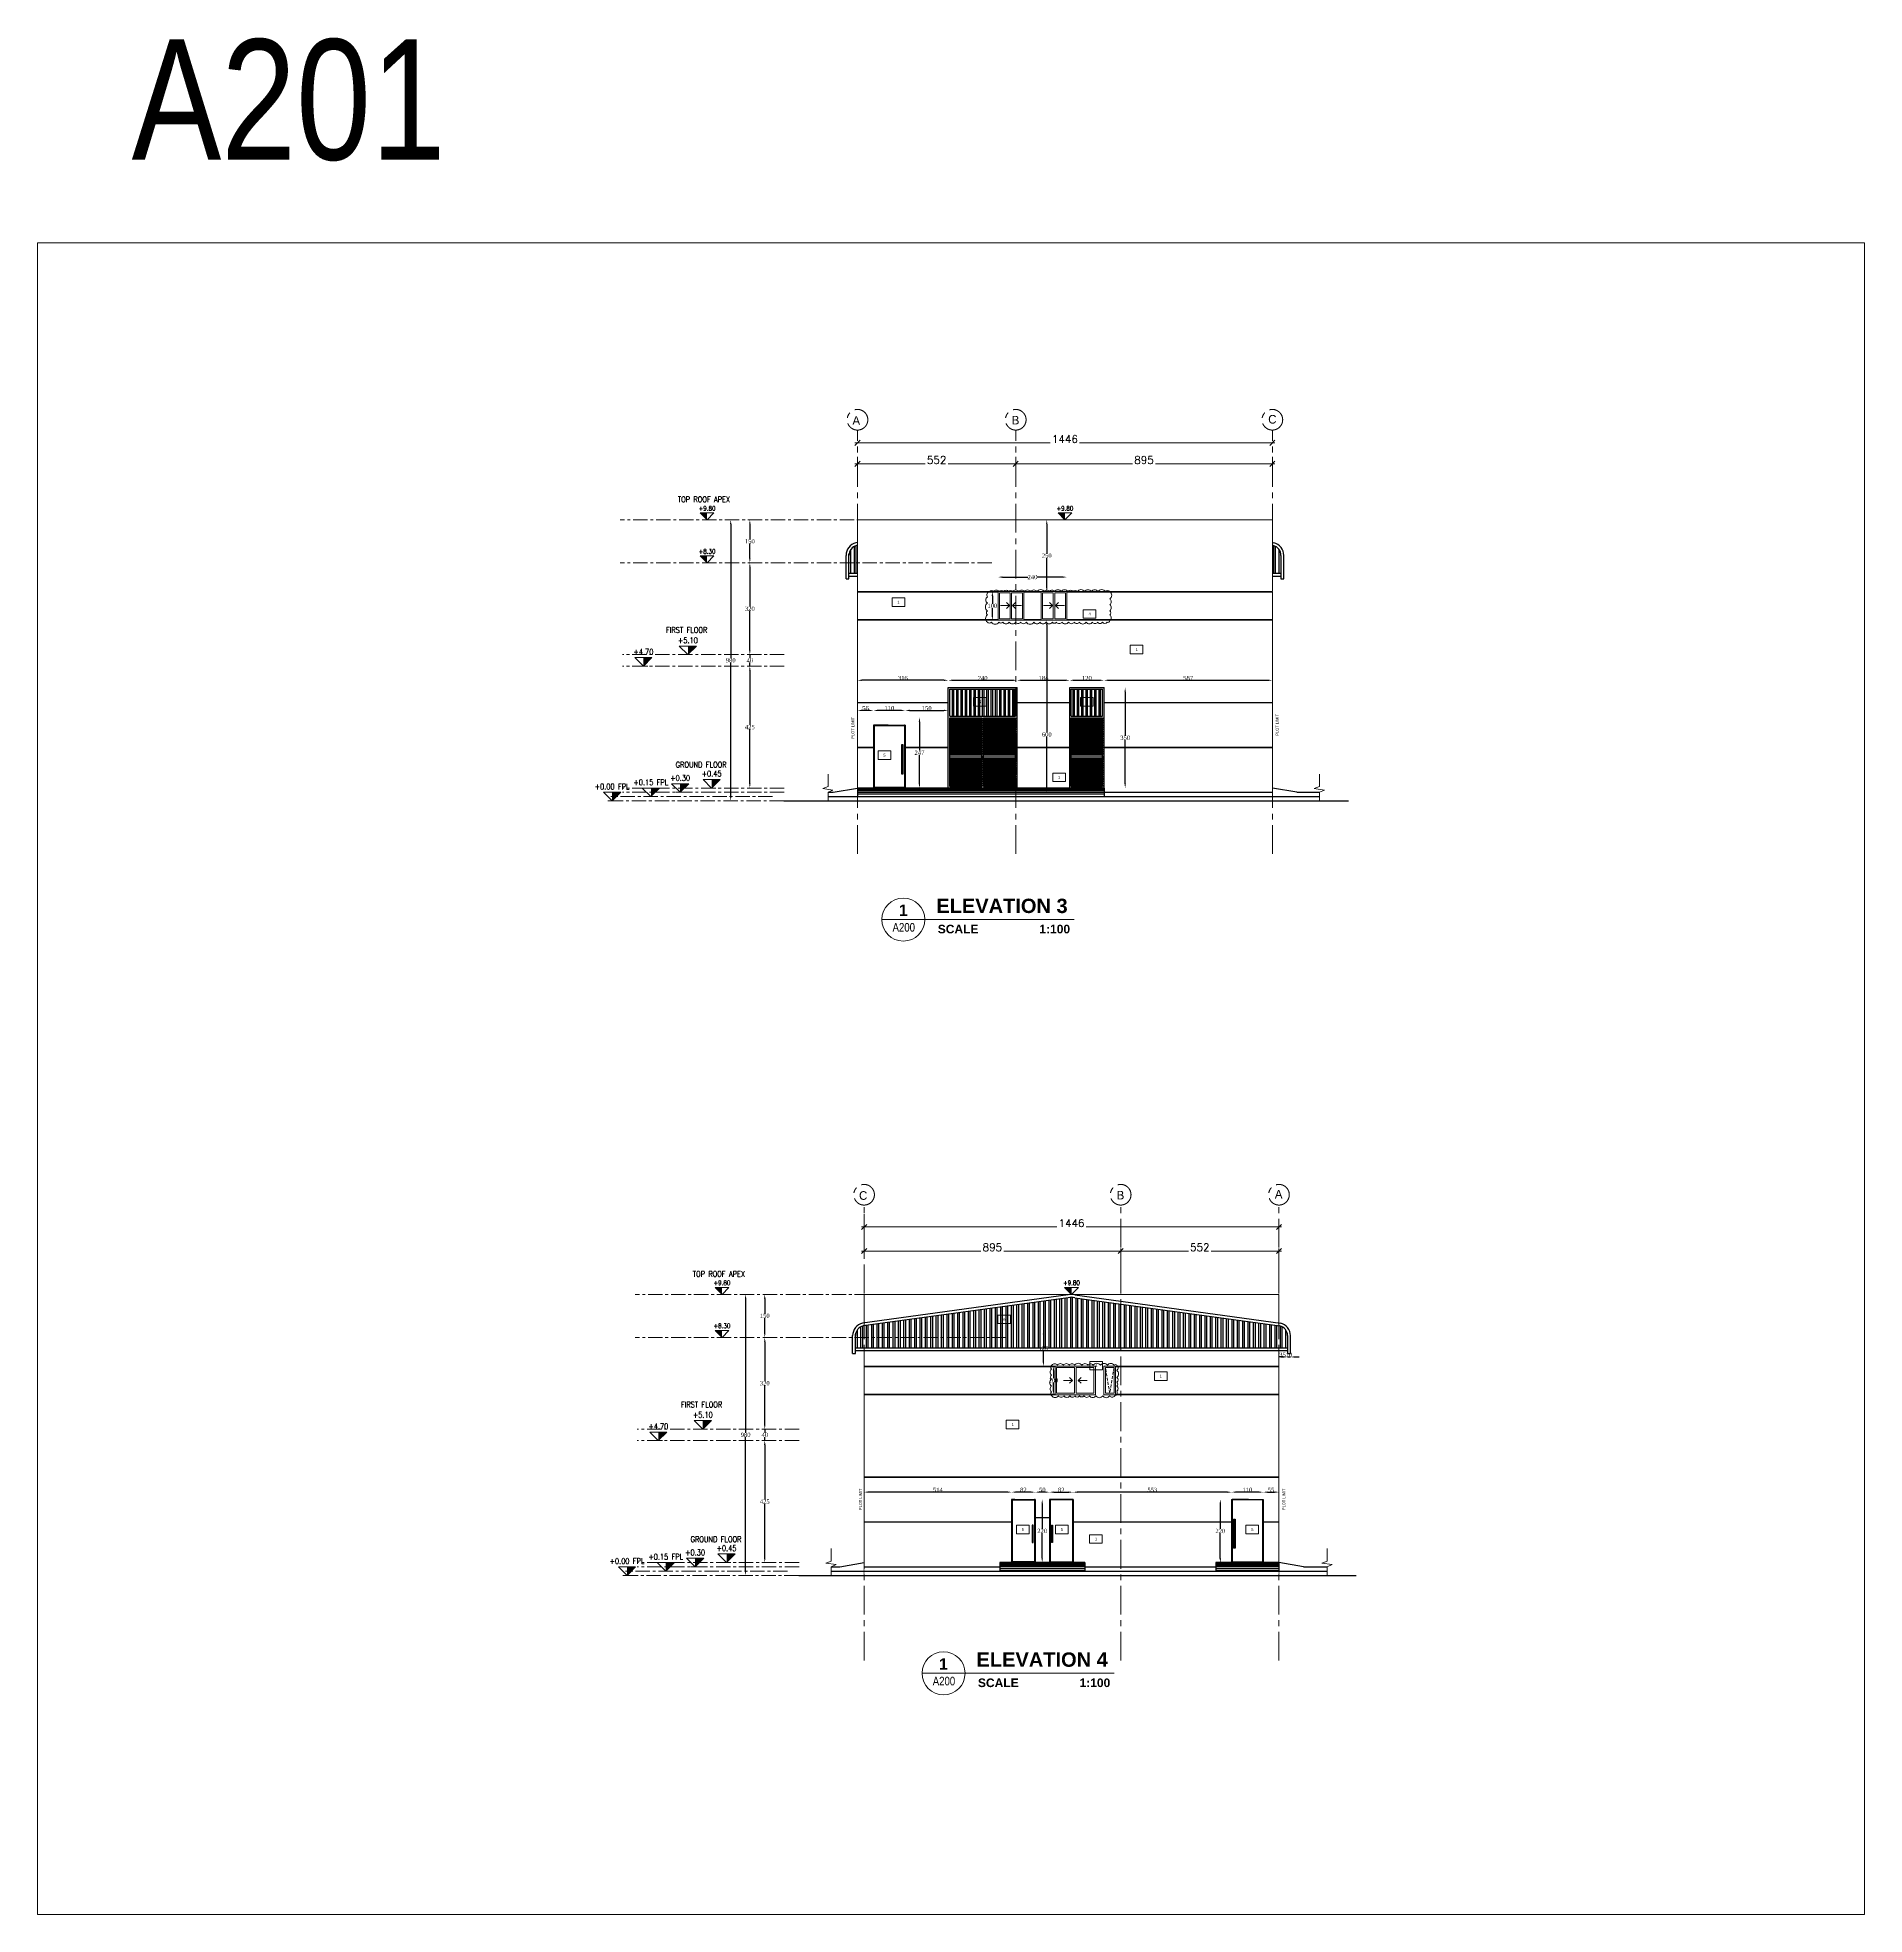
# Model space of a CAD drawing. Header units: millimetres. Extents: x -9083 to 924194, y -232449 to 321637.
# Drawn here: x 60521 to 124218, y 64923 to 130365 of the extents above; entities that cross this region are included whole.
import ezdxf
from ezdxf.enums import TextEntityAlignment as Align

# ---------------------------------------------------------------- set-up
doc = ezdxf.new("R2010")
doc.units = ezdxf.units.MM
doc.header["$LTSCALE"] = 400
doc.header["$MEASUREMENT"] = 0
doc.header["$PDMODE"] = 3
for name, pattern in [('CENTER', [2, 1.25, -0.25, 0.25, -0.25]), ('CENTERX2', [4, 2.5, -0.5, 0.5, -0.5]), ('DASHDOT', [1, 0.5, -0.25, 0, -0.25]), ('DASHED2', [0.375, 0.25, -0.125])]:
    doc.linetypes.add(name, pattern=pattern)
doc.layers.get('0').update_dxf_attribs({"lineweight": 0, "true_color": 0xff1414})
doc.layers.get('Defpoints').update_dxf_attribs({"color": 8, "lineweight": 5})
doc.layers.add('AXIES', color=7, linetype='CENTER', lineweight=0, true_color=0x949596)
for name, color, linetype, lineweight in [('AXIS DIMENSION', 8, 'Continuous', 5), ('ELEVATION 00', 7, 'Continuous', 30), ('ELEVATION 01', 4, 'Continuous', 25), ('ELEVATION 02', 3, 'Continuous', 18), ('ELEVATION WINDOW', 5, 'Continuous', 5), ('FINISH', 3, 'Continuous', 9), ('LEVEL SYMBOL', 8, 'Continuous', 5), ('LEVELS', 251, 'Continuous', 5), ('PLOT BOWNDARY', 1, 'DASHDOT', 50), ('REFER TILTLE 100', 7, 'Continuous', 5), ('REVC', 210, 'Continuous', 0), ('ROOMS DIMENSION', 3, 'Continuous', 5), ('STAIR', 1, 'Continuous', 5), ('TAG ELEVATIONS DETAIL', 8, 'Continuous', 9), ('TEXT DRAWING TITLE', 7, 'Continuous', 5), ('WALL PROPOSED', 255, 'Continuous', 30)]:
    doc.layers.add(name, color=color, linetype=linetype, lineweight=lineweight)
doc.layers.add('DOORS', color=1, linetype='Continuous')
doc.layers.add('ELE', color=2, linetype='Continuous')
doc.styles.add('arial', font='arial.ttf', dxfattribs={"width": 0.8, "height": 2.2})
doc.styles.add('ARIAL-TITLE', font='arialbd.ttf')
doc.styles.add('ROMAN', font='times.ttf')
doc.styles.add('ROMANS-TITLE', font='ROMANS.shx', dxfattribs={"width": 0.8})
doc.styles.add('ROMANT', font='romant.shx')
doc.styles.get("Standard").update_dxf_attribs({"font": 'GOTHIC.TTF', "height": 220})
doc.styles.add('WA-GV03-ELEV & SEC.-TYPE A$0$BOLD', font='romantic.ttf')
doc.styles.add('WA-GV03-ELEV & SEC.-TYPE A$0$Standard', font='arial.ttf')
doc.styles.add('XREF$0$STANDARD', font='verdana.ttf')
doc.dimstyles.new('AXIS DIMENSION', dxfattribs={"dimscale": 1.2, "dimtxt": 220, "dimasz": 150, "dimexe": 75, "dimexo": 200, "dimgap": 50, "dimtad": 0, "dimdec": 0, "dimlfac": 0.1, "dimzin": 0, "dimdsep": 46, "dimtxsty": 'ROMANT', "dimblk": 'OBLIQUE', "dimcen": 200, "dimdle": 75, "dimclrd": 17, "dimclre": 94, "dimclrt": 3, "dimadec": 0, "dimazin": 0, "dimtfac": 0.5, "dimtdec": 0, "dimtix": 1, "dimtofl": 0, "dimtmove": 2, "dimatfit": 2, "dimfxl": 100, "dimtvp": 0.5, "dimtolj": 1, "dimtzin": 0, "dimlwd": -1, "dimlwe": -1, "dimarcsym": 0})
doc.dimstyles.new('ELEV DIM', dxfattribs={"dimtxt": 150, "dimasz": 150, "dimexe": 0.06, "dimexo": 0.06, "dimgap": 0.03, "dimtad": 1, "dimtih": 1, "dimtoh": 1, "dimdec": 0, "dimlfac": 0.1, "dimzin": 13, "dimdsep": 46, "dimtxsty": 'ROMAN', "dimcen": 0.09, "dimdle": 0.06, "dimse1": 1, "dimse2": 1, "dimclrd": 256, "dimclre": 256, "dimclrt": 3, "dimadec": 0, "dimazin": 0, "dimtfac": 1, "dimtdec": 0, "dimtix": 1, "dimtmove": 2, "dimatfit": 3, "dimfxl": 0.06, "dimtolj": 1, "dimtzin": 0, "dimarcsym": 0})

# ---------------------------------------------------------------- blocks, each defined once
blk = doc.blocks.new('A-DETAIL-TITLE-100')
at = {"layer": 'TEXT DRAWING TITLE', "linetype": 'Continuous'}
blk.add_line((0, 0), (-1500, 0), dxfattribs=at)
blk.add_circle((-750, 0), 750, dxfattribs=at)
at = {"layer": 'TEXT DRAWING TITLE', "style": 'ARIAL-TITLE'}
for tag, p, height in [('TITLE1', (450, 937), 500), ('SCALE1', (450, -480), 300), ('SCALE2', (2479, -480), 300)]:
    blk.add_attdef(tag, p, '', height=height, dxfattribs=at)
at = {"layer": 'TEXT DRAWING TITLE', "color": 7, "style": 'ARIAL-TITLE'}
blk.add_attdef('TITLE2_001', (435, 228), '', height=500, dxfattribs=at)
at = {"layer": 'TEXT DRAWING TITLE', "linetype": 'Continuous', "style": 'ARIAL-TITLE'}
blk.add_attdef('DRWG-NO', text='', height=400, dxfattribs=at).set_placement((-751, 326), align=Align.MIDDLE)
at = {"layer": 'TEXT DRAWING TITLE', "linetype": 'Continuous', "style": 'arial', "width": 0.8}
blk.add_attdef('DRAWING-REF', text='', height=300, dxfattribs=at).set_placement((-735, -270), align=Align.MIDDLE)
blk = doc.blocks.new('WA-GV03-ELEV & SEC.-TYPE A$0$RCSS TG')
blk.add_lwpolyline([(28718, -28969), (29160, -28969), (29160, -29267), (28718, -29267)], close=True)
at = {"style": 'WA-GV03-ELEV & SEC.-TYPE A$0$BOLD'}
blk.add_attdef('CH', text='', height=80, dxfattribs=at).set_placement((28932, -29118), align=Align.MIDDLE)
blk = doc.blocks.new('*D366')
at = {"layer": 'Defpoints', "color": 0, "transparency": 16777216}
for p in [(93910, 111049), (93811, 110049), (93938, 110049)]:
    blk.add_point(p, dxfattribs=at)
at = {"layer": 'ROOMS DIMENSION', "lineweight": -2, "transparency": 16777216}
for p, q in [((93811, 110899), (93811, 110625)), ((93811, 110199), (93811, 110473))]:
    blk.add_line(p, q, dxfattribs=at)
at = {"layer": 'ROOMS DIMENSION', "transparency": 16777216}
for points in [[(93786, 110899), (93836, 110899), (93811, 111049)], [(93786, 110199), (93836, 110199), (93811, 110049)]]:
    blk.add_solid(points, dxfattribs=at)
at = {"layer": 'ROOMS DIMENSION', "color": 3, "transparency": 16777216, "insert": (93811, 110549), "char_height": 150, "attachment_point": 5, "style": 'ROMAN'}
blk.add_mtext('\\A1;100', dxfattribs=at)
blk = doc.blocks.new('*D353')
at = {"layer": 'Defpoints', "color": 0, "transparency": 16777216}
for p in [(95708, 110049), (95708, 104049), (95708, 104049)]:
    blk.add_point(p, dxfattribs=at)
at = {"layer": 'ROOMS DIMENSION', "lineweight": -2, "transparency": 16777216}
for p, q in [((95708, 109899), (95708, 106142)), ((95708, 104199), (95708, 105989))]:
    blk.add_line(p, q, dxfattribs=at)
at = {"layer": 'ROOMS DIMENSION', "transparency": 16777216}
for points in [[(95683, 109899), (95733, 109899), (95708, 110049)], [(95683, 104199), (95733, 104199), (95708, 104049)]]:
    blk.add_solid(points, dxfattribs=at)
at = {"layer": 'ROOMS DIMENSION', "color": 3, "transparency": 16777216, "insert": (95708, 106066), "char_height": 150, "attachment_point": 5, "style": 'ROMAN'}
blk.add_mtext('\\A1;600', dxfattribs=at)
blk = doc.blocks.new('*D354')
at = {"layer": 'Defpoints', "color": 0, "transparency": 16777216}
for p in [(96410, 111553), (94010, 110303), (96410, 110303)]:
    blk.add_point(p, dxfattribs=at)
at = {"layer": 'ROOMS DIMENSION', "lineweight": -2, "transparency": 16777216}
for p, q in [((94160, 111553), (95050, 111553)), ((96260, 111553), (95369, 111553))]:
    blk.add_line(p, q, dxfattribs=at)
at = {"layer": 'ROOMS DIMENSION', "transparency": 16777216}
for points in [[(94160, 111578), (94160, 111528), (94010, 111553)], [(96260, 111578), (96260, 111528), (96410, 111553)]]:
    blk.add_solid(points, dxfattribs=at)
at = {"layer": 'ROOMS DIMENSION', "color": 3, "transparency": 16777216, "insert": (95210, 111553), "char_height": 150, "attachment_point": 5, "style": 'ROMAN'}
blk.add_mtext('\\A1;240', dxfattribs=at)
blk = doc.blocks.new('*D364')
at = {"layer": 'Defpoints', "color": 0, "transparency": 16777216}
for p in [(92273, 107699), (94673, 107955), (94673, 107699)]:
    blk.add_point(p, dxfattribs=at)
at = {"layer": 'ROOMS DIMENSION', "lineweight": -2, "transparency": 16777216}
blk.add_line((92423, 107955), (94523, 107955), dxfattribs=at)
at = {"layer": 'ROOMS DIMENSION', "transparency": 16777216}
for points in [[(92423, 107980), (92423, 107930), (92273, 107955)], [(94523, 107980), (94523, 107930), (94673, 107955)]]:
    blk.add_solid(points, dxfattribs=at)
at = {"layer": 'ROOMS DIMENSION', "color": 3, "transparency": 16777216, "insert": (93473, 108031), "char_height": 150, "attachment_point": 5, "style": 'ROMAN'}
blk.add_mtext('\\A1;240', dxfattribs=at)
blk = doc.blocks.new('*D352')
at = {"layer": 'Defpoints', "color": 0, "transparency": 16777216}
for p in [(96509, 107699), (97704, 107955), (97704, 107699)]:
    blk.add_point(p, dxfattribs=at)
at = {"layer": 'ROOMS DIMENSION', "lineweight": -2, "transparency": 16777216}
blk.add_line((96659, 107955), (97554, 107955), dxfattribs=at)
at = {"layer": 'ROOMS DIMENSION', "transparency": 16777216}
for points in [[(96659, 107980), (96659, 107930), (96509, 107955)], [(97554, 107980), (97554, 107930), (97704, 107955)]]:
    blk.add_solid(points, dxfattribs=at)
at = {"layer": 'ROOMS DIMENSION', "color": 3, "transparency": 16777216, "insert": (97107, 108031), "char_height": 150, "attachment_point": 5, "style": 'ROMAN'}
blk.add_mtext('\\A1;120', dxfattribs=at)
blk = doc.blocks.new('*D365')
at = {"layer": 'Defpoints', "color": 0, "transparency": 16777216}
for p in [(94673, 107335), (96509, 107955), (96509, 107335)]:
    blk.add_point(p, dxfattribs=at)
at = {"layer": 'ROOMS DIMENSION', "lineweight": -2, "transparency": 16777216}
blk.add_line((94823, 107955), (96359, 107955), dxfattribs=at)
at = {"layer": 'ROOMS DIMENSION', "transparency": 16777216}
for points in [[(94823, 107980), (94823, 107930), (94673, 107955)], [(96359, 107980), (96359, 107930), (96509, 107955)]]:
    blk.add_solid(points, dxfattribs=at)
at = {"layer": 'ROOMS DIMENSION', "color": 3, "transparency": 16777216, "insert": (95591, 108031), "char_height": 150, "attachment_point": 5, "style": 'ROMAN'}
blk.add_mtext('\\A1;184', dxfattribs=at)
blk = doc.blocks.new('*D357')
at = {"layer": 'Defpoints', "color": 0, "transparency": 16777216}
for p in [(89109, 107955), (89109, 107549), (92273, 107699)]:
    blk.add_point(p, dxfattribs=at)
at = {"layer": 'ROOMS DIMENSION', "lineweight": -2, "transparency": 16777216}
blk.add_line((92123, 107955), (89259, 107955), dxfattribs=at)
at = {"layer": 'ROOMS DIMENSION', "transparency": 16777216}
for points in [[(89259, 107980), (89259, 107930), (89109, 107955)], [(92123, 107980), (92123, 107930), (92273, 107955)]]:
    blk.add_solid(points, dxfattribs=at)
at = {"layer": 'ROOMS DIMENSION', "color": 3, "transparency": 16777216, "insert": (90691, 108031), "char_height": 150, "attachment_point": 5, "style": 'ROMAN'}
blk.add_mtext('\\A1;316', dxfattribs=at)
blk = doc.blocks.new('*D358')
at = {"layer": 'Defpoints', "color": 0, "transparency": 16777216}
for p in [(90773, 106662), (90773, 104194), (91270, 104194)]:
    blk.add_point(p, dxfattribs=at)
at = {"layer": 'ELEVATION 02', "lineweight": -2, "transparency": 16777216}
for p, q in [((91270, 106512), (91270, 105505)), ((91270, 104344), (91270, 105352))]:
    blk.add_line(p, q, dxfattribs=at)
at = {"layer": 'ELEVATION 02', "transparency": 16777216}
for points in [[(91245, 106512), (91295, 106512), (91270, 106662)], [(91245, 104344), (91295, 104344), (91270, 104194)]]:
    blk.add_solid(points, dxfattribs=at)
at = {"layer": 'ELEVATION 02', "color": 3, "transparency": 16777216, "insert": (91270, 105428), "char_height": 150, "attachment_point": 5, "style": 'ROMAN'}
blk.add_mtext('\\A1;247', dxfattribs=at)
blk = doc.blocks.new('*D359')
at = {"layer": 'Defpoints', "color": 0, "transparency": 16777216}
for p in [(89671, 106904), (90773, 106812), (89671, 106394)]:
    blk.add_point(p, dxfattribs=at)
at = {"layer": 'ELEVATION 02', "lineweight": -2, "transparency": 16777216}
blk.add_line((90623, 106904), (89821, 106904), dxfattribs=at)
at = {"layer": 'ELEVATION 02', "transparency": 16777216}
for points in [[(89821, 106929), (89821, 106879), (89671, 106904)], [(90623, 106929), (90623, 106879), (90773, 106904)]]:
    blk.add_solid(points, dxfattribs=at)
at = {"layer": 'ELEVATION 02', "color": 3, "transparency": 16777216, "insert": (90222, 106980), "char_height": 150, "attachment_point": 5, "style": 'ROMAN'}
blk.add_mtext('\\A1;110', dxfattribs=at)
blk = doc.blocks.new('*D360')
at = {"layer": 'Defpoints', "color": 0, "transparency": 16777216}
for p in [(89109, 106904), (89109, 106812), (89671, 106394)]:
    blk.add_point(p, dxfattribs=at)
at = {"layer": 'ROOMS DIMENSION', "lineweight": -2, "transparency": 16777216}
blk.add_line((89521, 106904), (89259, 106904), dxfattribs=at)
at = {"layer": 'ROOMS DIMENSION', "transparency": 16777216}
for points in [[(89259, 106929), (89259, 106879), (89109, 106904)], [(89521, 106929), (89521, 106879), (89671, 106904)]]:
    blk.add_solid(points, dxfattribs=at)
at = {"layer": 'ROOMS DIMENSION', "color": 3, "transparency": 16777216, "insert": (89390, 106980), "char_height": 150, "attachment_point": 5, "style": 'ROMAN'}
blk.add_mtext('\\A1;56', dxfattribs=at)
blk = doc.blocks.new('*D361')
at = {"layer": 'Defpoints', "color": 0, "transparency": 16777216}
for p in [(90773, 106812), (92273, 106904), (92273, 106812)]:
    blk.add_point(p, dxfattribs=at)
at = {"layer": 'ELEVATION 02', "lineweight": -2, "transparency": 16777216}
blk.add_line((90923, 106904), (92123, 106904), dxfattribs=at)
at = {"layer": 'ELEVATION 02', "transparency": 16777216}
for points in [[(90923, 106929), (90923, 106879), (90773, 106904)], [(92123, 106929), (92123, 106879), (92273, 106904)]]:
    blk.add_solid(points, dxfattribs=at)
at = {"layer": 'ELEVATION 02', "color": 3, "transparency": 16777216, "insert": (91523, 106980), "char_height": 150, "attachment_point": 5, "style": 'ROMAN'}
blk.add_mtext('\\A1;150', dxfattribs=at)
blk = doc.blocks.new('*D362')
at = {"layer": 'Defpoints', "color": 0, "transparency": 16777216}
for p in [(97704, 107699), (97704, 104199), (98442, 104199)]:
    blk.add_point(p, dxfattribs=at)
at = {"layer": 'ROOMS DIMENSION', "lineweight": -2, "transparency": 16777216}
for p, q in [((98442, 107549), (98442, 106025)), ((98442, 104349), (98442, 105873))]:
    blk.add_line(p, q, dxfattribs=at)
at = {"layer": 'ROOMS DIMENSION', "transparency": 16777216}
for points in [[(98417, 107549), (98467, 107549), (98442, 107699)], [(98417, 104349), (98467, 104349), (98442, 104199)]]:
    blk.add_solid(points, dxfattribs=at)
at = {"layer": 'ROOMS DIMENSION', "color": 3, "transparency": 16777216, "insert": (98442, 105949), "char_height": 150, "attachment_point": 5, "style": 'ROMAN'}
blk.add_mtext('\\A1;350', dxfattribs=at)
blk = doc.blocks.new('*D363')
at = {"layer": 'Defpoints', "color": 0, "transparency": 16777216}
for p in [(97704, 107699), (103574, 107955), (103574, 107549)]:
    blk.add_point(p, dxfattribs=at)
at = {"layer": 'ROOMS DIMENSION', "lineweight": -2, "transparency": 16777216}
blk.add_line((97854, 107955), (103424, 107955), dxfattribs=at)
at = {"layer": 'ROOMS DIMENSION', "transparency": 16777216}
for points in [[(97854, 107980), (97854, 107930), (97704, 107955)], [(103424, 107980), (103424, 107930), (103574, 107955)]]:
    blk.add_solid(points, dxfattribs=at)
at = {"layer": 'ROOMS DIMENSION', "color": 3, "transparency": 16777216, "insert": (100639, 108031), "char_height": 150, "attachment_point": 5, "style": 'ROMAN'}
blk.add_mtext('\\A1;587', dxfattribs=at)
blk = doc.blocks.new('A-LVL_EL-SEC')
at = {"layer": 'LEVEL SYMBOL', "color": 5, "ltscale": 800}
blk.add_line((-150, 0), (150, 0), dxfattribs=at)
at = {"layer": 'LEVEL SYMBOL'}
blk.add_lwpolyline([(-300, 300), (0, 0), (300, 300), (-300, 300)], dxfattribs=at)
blk.add_solid([(0, 300), (300, 300), (0, 0)], dxfattribs=at)
at = {"layer": 'LEVEL SYMBOL', "color": 1, "ltscale": 800, "style": 'ROMANS-TITLE', "width": 0.8}
blk.add_attdef('FLOOR-LEVEL', text='', height=200, dxfattribs=at).set_placement((0, 580), align=Align.MIDDLE)
blk = doc.blocks.new('*D368')
at = {"layer": 'Defpoints', "color": 0, "transparency": 16777216}
for p in [(95708, 113549), (95708, 113549), (95708, 111049)]:
    blk.add_point(p, dxfattribs=at)
at = {"layer": 'ROOMS DIMENSION', "lineweight": -2, "transparency": 16777216}
for p, q in [((95708, 113399), (95708, 112375)), ((95708, 111199), (95708, 112223))]:
    blk.add_line(p, q, dxfattribs=at)
at = {"layer": 'ROOMS DIMENSION', "transparency": 16777216}
for points in [[(95683, 113399), (95733, 113399), (95708, 113549)], [(95683, 111199), (95733, 111199), (95708, 111049)]]:
    blk.add_solid(points, dxfattribs=at)
at = {"layer": 'ROOMS DIMENSION', "color": 3, "transparency": 16777216, "insert": (95708, 112299), "char_height": 150, "attachment_point": 5, "style": 'ROMAN'}
blk.add_mtext('\\A1;250', dxfattribs=at)
blk = doc.blocks.new('_Oblique')
at = {"color": 0, "linetype": 'ByBlock', "lineweight": -2}
blk.add_line((-0.5, -0.5), (0.5, 0.5), dxfattribs=at)
blk = doc.blocks.new('*D367')
at = {"layer": 'AXIES', "color": 17, "ltscale": 20, "transparency": 16777216}
for p, q in [((94537, 115503), (98701, 115503)), ((103664, 115503), (99500, 115503))]:
    blk.add_line(p, q, dxfattribs=at)
at = {"layer": 'AXIES', "color": 94, "ltscale": 20, "transparency": 16777216}
for p, q in [((94627, 115743), (94627, 115593)), ((103574, 115743), (103574, 115593))]:
    blk.add_line(p, q, dxfattribs=at)
at = {"layer": 'Defpoints', "color": 0, "ltscale": 20, "transparency": 16777216}
for p in [(94627, 115503), (94627, 115503), (103574, 115503)]:
    blk.add_point(p, dxfattribs=at)
at = {"layer": 'AXIES', "color": 17, "ltscale": 20, "transparency": 16777216, "xscale": 179.9999999999999, "yscale": 179.9999999999999, "zscale": 179.9999999999999, "rotation": 180}
blk.add_blockref('_Oblique', (94627, 115503), dxfattribs=at)
at = {"layer": 'AXIES', "color": 17, "ltscale": 20, "transparency": 16777216, "xscale": 179.9999999999999, "yscale": 179.9999999999999, "zscale": 179.9999999999999}
blk.add_blockref('_Oblique', (103574, 115503), dxfattribs=at)
at = {"layer": 'AXIES', "color": 3, "ltscale": 20, "transparency": 16777216, "insert": (99100, 115635), "char_height": 264, "attachment_point": 5, "style": 'ROMANT'}
blk.add_mtext('\\A1;895', dxfattribs=at)
blk = doc.blocks.new('*D355')
at = {"layer": 'AXIES', "color": 17, "ltscale": 20, "transparency": 16777216}
for p, q in [((89019, 115503), (91469, 115503)), ((94717, 115503), (92268, 115503))]:
    blk.add_line(p, q, dxfattribs=at)
at = {"layer": 'AXIES', "color": 94, "ltscale": 20, "transparency": 16777216}
for p, q in [((89109, 115743), (89109, 115593)), ((94627, 115743), (94627, 115593))]:
    blk.add_line(p, q, dxfattribs=at)
at = {"layer": 'Defpoints', "color": 0, "ltscale": 20, "transparency": 16777216}
for p in [(89109, 115503), (89109, 115503), (94627, 115503)]:
    blk.add_point(p, dxfattribs=at)
at = {"layer": 'AXIES', "color": 17, "ltscale": 20, "transparency": 16777216, "xscale": 179.9999999999999, "yscale": 179.9999999999999, "zscale": 179.9999999999999, "rotation": 180}
blk.add_blockref('_Oblique', (89109, 115503), dxfattribs=at)
at = {"layer": 'AXIES', "color": 17, "ltscale": 20, "transparency": 16777216, "xscale": 179.9999999999999, "yscale": 179.9999999999999, "zscale": 179.9999999999999}
blk.add_blockref('_Oblique', (94627, 115503), dxfattribs=at)
at = {"layer": 'AXIES', "color": 3, "ltscale": 20, "transparency": 16777216, "insert": (91868, 115635), "char_height": 264, "attachment_point": 5, "style": 'ROMANT'}
blk.add_mtext('\\A1;552', dxfattribs=at)
blk = doc.blocks.new('*D356')
at = {"layer": 'AXIES', "color": 17, "ltscale": 20, "transparency": 16777216}
for p, q in [((89019, 116233), (95829, 116233)), ((103664, 116233), (96854, 116233))]:
    blk.add_line(p, q, dxfattribs=at)
at = {"layer": 'AXIES', "color": 94, "ltscale": 20, "transparency": 16777216}
for p, q in [((89109, 116473), (89109, 116323)), ((103574, 116473), (103574, 116323))]:
    blk.add_line(p, q, dxfattribs=at)
at = {"layer": 'Defpoints', "color": 0, "ltscale": 20, "transparency": 16777216}
for p in [(89109, 116233), (89109, 116233), (103574, 116233)]:
    blk.add_point(p, dxfattribs=at)
at = {"layer": 'AXIES', "color": 17, "ltscale": 20, "transparency": 16777216, "xscale": 179.9999999999999, "yscale": 179.9999999999999, "zscale": 179.9999999999999, "rotation": 180}
blk.add_blockref('_Oblique', (89109, 116233), dxfattribs=at)
at = {"layer": 'AXIES', "color": 17, "ltscale": 20, "transparency": 16777216, "xscale": 179.9999999999999, "yscale": 179.9999999999999, "zscale": 179.9999999999999}
blk.add_blockref('_Oblique', (103574, 116233), dxfattribs=at)
at = {"layer": 'AXIES', "color": 3, "ltscale": 20, "transparency": 16777216, "insert": (96341, 116365), "char_height": 264, "attachment_point": 5, "style": 'ROMANT'}
blk.add_mtext('\\A1;1446', dxfattribs=at)
blk = doc.blocks.new('*D382')
at = {"layer": 'Defpoints', "color": 0, "transparency": 16777216}
for p in [(95904, 84043), (95906, 83044), (95940, 83044)]:
    blk.add_point(p, dxfattribs=at)
at = {"layer": 'ROOMS DIMENSION', "lineweight": -2, "transparency": 16777216}
for p, q in [((95940, 83893), (95940, 83620)), ((95940, 83194), (95940, 83467))]:
    blk.add_line(p, q, dxfattribs=at)
at = {"layer": 'ROOMS DIMENSION', "transparency": 16777216}
for points in [[(95915, 83893), (95965, 83893), (95940, 84043)], [(95915, 83194), (95965, 83194), (95940, 83044)]]:
    blk.add_solid(points, dxfattribs=at)
at = {"layer": 'ROOMS DIMENSION', "color": 3, "transparency": 16777216, "insert": (95940, 83544), "char_height": 150, "attachment_point": 5, "style": 'ROMAN'}
blk.add_mtext('\\A1;100', dxfattribs=at)
blk = doc.blocks.new('*D383')
at = {"layer": 'Defpoints', "color": 0, "transparency": 16777216}
for p in [(102154, 79649), (102154, 79394), (103254, 79394)]:
    blk.add_point(p, dxfattribs=at)
at = {"layer": 'ROOMS DIMENSION', "lineweight": -2, "transparency": 16777216}
blk.add_line((103104, 79649), (102304, 79649), dxfattribs=at)
at = {"layer": 'ROOMS DIMENSION', "transparency": 16777216}
for points in [[(102304, 79674), (102304, 79624), (102154, 79649)], [(103104, 79674), (103104, 79624), (103254, 79649)]]:
    blk.add_solid(points, dxfattribs=at)
at = {"layer": 'ROOMS DIMENSION', "color": 3, "transparency": 16777216, "insert": (102704, 79725), "char_height": 150, "attachment_point": 5, "style": 'ROMAN'}
blk.add_mtext('\\A1;110', dxfattribs=at)
blk = doc.blocks.new('*D384')
at = {"layer": 'Defpoints', "color": 0, "transparency": 16777216}
for p in [(102154, 79394), (101760, 77190), (102154, 77190, 0)]:
    blk.add_point(p, dxfattribs=at)
at = {"layer": 'ROOMS DIMENSION', "lineweight": -2, "transparency": 16777216}
for p, q in [((101760, 79244), (101760, 78368)), ((101760, 77340), (101760, 78216))]:
    blk.add_line(p, q, dxfattribs=at)
at = {"layer": 'ROOMS DIMENSION', "transparency": 16777216}
for points in [[(101735, 79244), (101785, 79244), (101760, 79394)], [(101735, 77340), (101785, 77340), (101760, 77190)]]:
    blk.add_solid(points, dxfattribs=at)
at = {"layer": 'ROOMS DIMENSION', "color": 3, "transparency": 16777216, "insert": (101760, 78292), "char_height": 150, "attachment_point": 5, "style": 'ROMAN'}
blk.add_mtext('\\A1;220', dxfattribs=at)
blk = doc.blocks.new('*D385')
at = {"layer": 'Defpoints', "color": 0, "transparency": 16777216}
for p in [(103254, 79394), (103804, 79649), (103804, 79394)]:
    blk.add_point(p, dxfattribs=at)
at = {"layer": 'ROOMS DIMENSION', "lineweight": -2, "transparency": 16777216}
blk.add_line((103404, 79649), (103654, 79649), dxfattribs=at)
at = {"layer": 'ROOMS DIMENSION', "transparency": 16777216}
for points in [[(103404, 79674), (103404, 79624), (103254, 79649)], [(103654, 79674), (103654, 79624), (103804, 79649)]]:
    blk.add_solid(points, dxfattribs=at)
at = {"layer": 'ROOMS DIMENSION', "color": 3, "transparency": 16777216, "insert": (103529, 79725), "char_height": 150, "attachment_point": 5, "style": 'ROMAN'}
blk.add_mtext('\\A1;55', dxfattribs=at)
blk = doc.blocks.new('*D379')
at = {"layer": 'Defpoints', "color": 0, "transparency": 16777216}
for p in [(96623, 79648), (96623, 79393), (102154, 79397)]:
    blk.add_point(p, dxfattribs=at)
at = {"layer": 'ROOMS DIMENSION', "lineweight": -2, "transparency": 16777216}
blk.add_line((102004, 79648), (96773, 79648), dxfattribs=at)
at = {"layer": 'ROOMS DIMENSION', "transparency": 16777216}
for points in [[(96773, 79673), (96773, 79623), (96623, 79648)], [(102004, 79673), (102004, 79623), (102154, 79648)]]:
    blk.add_solid(points, dxfattribs=at)
at = {"layer": 'ROOMS DIMENSION', "color": 3, "transparency": 16777216, "insert": (99389, 79724), "char_height": 150, "attachment_point": 5, "style": 'ROMAN'}
blk.add_mtext('\\A1;553', dxfattribs=at)
blk = doc.blocks.new('*D386')
at = {"layer": 'Defpoints', "color": 0, "transparency": 16777216}
for p in [(95592, 85298), (96003, 85298), (96003, 84043)]:
    blk.add_point(p, dxfattribs=at)
at = {"layer": 'ROOMS DIMENSION', "lineweight": -2, "transparency": 16777216}
for p, q in [((95592, 85148), (95592, 84747)), ((95592, 84193), (95592, 84594))]:
    blk.add_line(p, q, dxfattribs=at)
at = {"layer": 'ROOMS DIMENSION', "transparency": 16777216}
for points in [[(95567, 85148), (95617, 85148), (95592, 85298)], [(95567, 84193), (95617, 84193), (95592, 84043)]]:
    blk.add_solid(points, dxfattribs=at)
at = {"layer": 'ROOMS DIMENSION', "color": 3, "transparency": 16777216, "insert": (95592, 84670), "char_height": 150, "attachment_point": 5, "style": 'ROMAN'}
blk.add_mtext('\\A1;126', dxfattribs=at)
blk = doc.blocks.new('*D380')
at = {"layer": 'Defpoints', "color": 0, "transparency": 16777216}
for p in [(103754, 84584), (104104, 84584), (104104, 84361)]:
    blk.add_point(p, dxfattribs=at)
at = {"layer": 'ROOMS DIMENSION', "lineweight": -2, "transparency": 16777216}
blk.add_line((103904, 84361), (103954, 84361), dxfattribs=at)
at = {"layer": 'ROOMS DIMENSION', "transparency": 16777216}
for points in [[(103904, 84386), (103904, 84336), (103754, 84361)], [(103954, 84386), (103954, 84336), (104104, 84361)]]:
    blk.add_solid(points, dxfattribs=at)
at = {"layer": 'ROOMS DIMENSION', "color": 3, "transparency": 16777216, "insert": (103929, 84438), "char_height": 150, "attachment_point": 5, "style": 'ROMAN'}
blk.add_mtext('\\A1;35', dxfattribs=at)
blk = doc.blocks.new('*D381')
at = {"layer": 'Defpoints', "color": 0, "transparency": 16777216}
for p in [(104104, 84484), (104204, 84484), (104204, 84361)]:
    blk.add_point(p, dxfattribs=at)
at = {"layer": 'ROOMS DIMENSION', "lineweight": -2, "transparency": 16777216}
for p, q in [((103954, 84361), (103804, 84361)), ((104104, 84361), (104204, 84361)), ((104354, 84361), (104504, 84361))]:
    blk.add_line(p, q, dxfattribs=at)
at = {"layer": 'ROOMS DIMENSION', "transparency": 16777216}
for points in [[(103954, 84386), (103954, 84336), (104104, 84361)], [(104354, 84386), (104354, 84336), (104204, 84361)]]:
    blk.add_solid(points, dxfattribs=at)
at = {"layer": 'ROOMS DIMENSION', "color": 3, "transparency": 16777216, "insert": (104154, 84438), "char_height": 150, "attachment_point": 5, "style": 'ROMAN'}
blk.add_mtext('\\A1;10', dxfattribs=at)
blk = doc.blocks.new('*D372')
at = {"layer": 'AXIS DIMENSION', "color": 94, "ltscale": 20, "transparency": 16777216}
for p, q in [((88529, 88719), (88529, 87343)), ((97475, 87193), (97475, 87343))]:
    blk.add_line(p, q, dxfattribs=at)
at = {"layer": 'AXIS DIMENSION', "color": 17, "ltscale": 20, "transparency": 16777216}
for p, q in [((88439, 87433), (92602, 87433)), ((97565, 87433), (93401, 87433))]:
    blk.add_line(p, q, dxfattribs=at)
at = {"layer": 'Defpoints', "color": 0, "ltscale": 20, "transparency": 16777216}
for p in [(88529, 88959), (88529, 87433), (97475, 87433)]:
    blk.add_point(p, dxfattribs=at)
at = {"layer": 'AXIS DIMENSION', "color": 17, "ltscale": 20, "transparency": 16777216, "xscale": 179.9999999999999, "yscale": 179.9999999999999, "zscale": 179.9999999999999, "rotation": 180}
blk.add_blockref('_Oblique', (88529, 87433), dxfattribs=at)
at = {"layer": 'AXIS DIMENSION', "color": 17, "ltscale": 20, "transparency": 16777216, "xscale": 179.9999999999999, "yscale": 179.9999999999999, "zscale": 179.9999999999999}
blk.add_blockref('_Oblique', (97475, 87433), dxfattribs=at)
at = {"layer": 'AXIS DIMENSION', "color": 3, "ltscale": 20, "transparency": 16777216, "insert": (93002, 87565), "char_height": 264, "attachment_point": 5, "style": 'ROMANT'}
blk.add_mtext('\\A1;895', dxfattribs=at)
blk = doc.blocks.new('*D370')
at = {"layer": 'AXIS DIMENSION', "color": 94, "ltscale": 20, "transparency": 16777216}
for p, q in [((88529, 88229), (88529, 88365)), ((102993, 88229), (102993, 88365))]:
    blk.add_line(p, q, dxfattribs=at)
at = {"layer": 'AXIS DIMENSION', "color": 17, "ltscale": 20, "transparency": 16777216}
for p, q in [((88439, 88275), (95248, 88275)), ((103083, 88275), (96273, 88275))]:
    blk.add_line(p, q, dxfattribs=at)
at = {"layer": 'Defpoints', "color": 0, "ltscale": 20, "transparency": 16777216}
for p in [(88529, 88275), (88529, 87989), (102993, 87989)]:
    blk.add_point(p, dxfattribs=at)
at = {"layer": 'AXIS DIMENSION', "color": 17, "ltscale": 20, "transparency": 16777216, "xscale": 179.9999999999999, "yscale": 179.9999999999999, "zscale": 179.9999999999999, "rotation": 180}
blk.add_blockref('_Oblique', (88529, 88275), dxfattribs=at)
at = {"layer": 'AXIS DIMENSION', "color": 17, "ltscale": 20, "transparency": 16777216, "xscale": 179.9999999999999, "yscale": 179.9999999999999, "zscale": 179.9999999999999}
blk.add_blockref('_Oblique', (102993, 88275), dxfattribs=at)
at = {"layer": 'AXIS DIMENSION', "color": 3, "ltscale": 20, "transparency": 16777216, "insert": (95761, 88407), "char_height": 264, "attachment_point": 5, "style": 'ROMANT'}
blk.add_mtext('\\A1;1446', dxfattribs=at)
blk = doc.blocks.new('*D371')
at = {"layer": 'AXIS DIMENSION', "color": 17, "ltscale": 20, "transparency": 16777216}
for p, q in [((97385, 87433), (99835, 87433)), ((103083, 87433), (100633, 87433))]:
    blk.add_line(p, q, dxfattribs=at)
at = {"layer": 'AXIS DIMENSION', "color": 94, "ltscale": 20, "transparency": 16777216}
for p, q in [((97475, 86567), (97475, 87523)), ((102993, 86567), (102993, 87523))]:
    blk.add_line(p, q, dxfattribs=at)
at = {"layer": 'Defpoints', "color": 0, "ltscale": 20, "transparency": 16777216}
for p in [(102993, 87433), (97475, 86327), (102993, 86327)]:
    blk.add_point(p, dxfattribs=at)
at = {"layer": 'AXIS DIMENSION', "color": 17, "ltscale": 20, "transparency": 16777216, "xscale": 179.9999999999999, "yscale": 179.9999999999999, "zscale": 179.9999999999999, "rotation": 180}
blk.add_blockref('_Oblique', (97475, 87433), dxfattribs=at)
at = {"layer": 'AXIS DIMENSION', "color": 17, "ltscale": 20, "transparency": 16777216, "xscale": 179.9999999999999, "yscale": 179.9999999999999, "zscale": 179.9999999999999}
blk.add_blockref('_Oblique', (102993, 87433), dxfattribs=at)
at = {"layer": 'AXIS DIMENSION', "color": 3, "ltscale": 20, "transparency": 16777216, "insert": (100234, 87565), "char_height": 264, "attachment_point": 5, "style": 'ROMANT'}
blk.add_mtext('\\A1;552', dxfattribs=at)
blk = doc.blocks.new('*D387')
at = {"layer": 'Defpoints', "color": 0, "transparency": 16777216}
for p in [(95803, 79394), (96623, 79648), (96623, 79393)]:
    blk.add_point(p, dxfattribs=at)
at = {"layer": 'ROOMS DIMENSION', "lineweight": -2, "transparency": 16777216}
blk.add_line((95953, 79648), (96473, 79648), dxfattribs=at)
at = {"layer": 'ROOMS DIMENSION', "transparency": 16777216}
for points in [[(95953, 79673), (95953, 79623), (95803, 79648)], [(96473, 79673), (96473, 79623), (96623, 79648)]]:
    blk.add_solid(points, dxfattribs=at)
at = {"layer": 'ROOMS DIMENSION', "color": 3, "transparency": 16777216, "insert": (96213, 79724), "char_height": 150, "attachment_point": 5, "style": 'ROMAN'}
blk.add_mtext('\\A1;82', dxfattribs=at)
blk = doc.blocks.new('*D388')
at = {"layer": 'Defpoints', "color": 0, "transparency": 16777216}
for p in [(95303, 79649), (95303, 79389), (95803, 79394)]:
    blk.add_point(p, dxfattribs=at)
at = {"layer": 'ROOMS DIMENSION', "lineweight": -2, "transparency": 16777216}
blk.add_line((95653, 79649), (95453, 79649), dxfattribs=at)
at = {"layer": 'ROOMS DIMENSION', "transparency": 16777216}
for points in [[(95453, 79674), (95453, 79624), (95303, 79649)], [(95653, 79674), (95653, 79624), (95803, 79649)]]:
    blk.add_solid(points, dxfattribs=at)
at = {"layer": 'ROOMS DIMENSION', "color": 3, "transparency": 16777216, "insert": (95553, 79725), "char_height": 150, "attachment_point": 5, "style": 'ROMAN'}
blk.add_mtext('\\A1;50', dxfattribs=at)
blk = doc.blocks.new('*D389')
at = {"layer": 'Defpoints', "color": 0, "transparency": 16777216}
for p in [(94483, 79649), (94483, 79394), (95303, 79389)]:
    blk.add_point(p, dxfattribs=at)
at = {"layer": 'ROOMS DIMENSION', "lineweight": -2, "transparency": 16777216}
blk.add_line((95153, 79649), (94633, 79649), dxfattribs=at)
at = {"layer": 'ROOMS DIMENSION', "transparency": 16777216}
for points in [[(94633, 79674), (94633, 79624), (94483, 79649)], [(95153, 79674), (95153, 79624), (95303, 79649)]]:
    blk.add_solid(points, dxfattribs=at)
at = {"layer": 'ROOMS DIMENSION', "color": 3, "transparency": 16777216, "insert": (94893, 79725), "char_height": 150, "attachment_point": 5, "style": 'ROMAN'}
blk.add_mtext('\\A1;82', dxfattribs=at)
blk = doc.blocks.new('*D390')
at = {"layer": 'Defpoints', "color": 0, "transparency": 16777216}
for p in [(89339, 79649), (89339, 79644), (94483, 79544)]:
    blk.add_point(p, dxfattribs=at)
at = {"layer": 'ROOMS DIMENSION', "lineweight": -2, "transparency": 16777216}
blk.add_line((94333, 79649), (89489, 79649), dxfattribs=at)
at = {"layer": 'ROOMS DIMENSION', "transparency": 16777216}
for points in [[(89489, 79674), (89489, 79624), (89339, 79649)], [(94333, 79674), (94333, 79624), (94483, 79649)]]:
    blk.add_solid(points, dxfattribs=at)
at = {"layer": 'ROOMS DIMENSION', "color": 3, "transparency": 16777216, "insert": (91911, 79725), "char_height": 150, "attachment_point": 5, "style": 'ROMAN'}
blk.add_mtext('\\A1;514', dxfattribs=at)
blk = doc.blocks.new('*D391')
at = {"layer": 'Defpoints', "color": 0, "transparency": 16777216}
for p in [(95303, 79394), (95303, 77194), (95549, 77194)]:
    blk.add_point(p, dxfattribs=at)
at = {"layer": 'ROOMS DIMENSION', "lineweight": -2, "transparency": 16777216}
for p, q in [((95549, 79244), (95549, 78371)), ((95549, 77344), (95549, 78218))]:
    blk.add_line(p, q, dxfattribs=at)
at = {"layer": 'ROOMS DIMENSION', "transparency": 16777216}
for points in [[(95524, 79244), (95574, 79244), (95549, 79394)], [(95524, 77344), (95574, 77344), (95549, 77194)]]:
    blk.add_solid(points, dxfattribs=at)
at = {"layer": 'ROOMS DIMENSION', "color": 3, "transparency": 16777216, "insert": (95549, 78294), "char_height": 150, "attachment_point": 5, "style": 'ROMAN'}
blk.add_mtext('\\A1;220', dxfattribs=at)
blk = doc.blocks.new('LVL-200')
at = {"color": 5, "ltscale": 800}
blk.add_line((-153071, 178428), (-152471, 178428), dxfattribs=at)
blk.add_lwpolyline([(-153371, 179028), (-152771, 178428), (-152171, 179028), (-153371, 179028)])
blk.add_solid([(-152771, 179028), (-152171, 179028), (-152771, 178428)])
at = {"ltscale": 800, "style": 'ROMANS-TITLE', "width": 0.8}
blk.add_attdef('FLOOR-LEVEL', text='', height=400, dxfattribs=at).set_placement((-152771, 179428), align=Align.MIDDLE)
blk = doc.blocks.new('*D648')
at = {"layer": 'Defpoints', "color": 0, "transparency": 16777216}
for p in [(87908, 108449), (89109, 108449, 0), (86883, 104199, 0)]:
    blk.add_point(p, dxfattribs=at)
at = {"layer": 'ROOMS DIMENSION', "lineweight": -2, "transparency": 16777216}
for p, q in [((87908, 108299), (87908, 106400)), ((87908, 104349), (87908, 106248))]:
    blk.add_line(p, q, dxfattribs=at)
at = {"layer": 'ROOMS DIMENSION', "transparency": 16777216}
for points in [[(87883, 108299), (87933, 108299), (87908, 108449)], [(87883, 104349), (87933, 104349), (87908, 104199)]]:
    blk.add_solid(points, dxfattribs=at)
at = {"layer": 'ROOMS DIMENSION', "color": 3, "transparency": 16777216, "insert": (87908, 106324), "char_height": 150, "attachment_point": 5, "style": 'ROMAN'}
blk.add_mtext('\\A1;425', dxfattribs=at)
blk = doc.blocks.new('*D649')
at = {"layer": 'Defpoints', "color": 0, "transparency": 16777216}
for p in [(87908, 112049), (89109, 112049, 0), (89109, 108849, 0)]:
    blk.add_point(p, dxfattribs=at)
at = {"layer": 'ROOMS DIMENSION', "lineweight": -2, "transparency": 16777216}
for p, q in [((87908, 111899), (87908, 110525)), ((87908, 108999), (87908, 110373))]:
    blk.add_line(p, q, dxfattribs=at)
at = {"layer": 'ROOMS DIMENSION', "transparency": 16777216}
for points in [[(87883, 111899), (87933, 111899), (87908, 112049)], [(87883, 108999), (87933, 108999), (87908, 108849)]]:
    blk.add_solid(points, dxfattribs=at)
at = {"layer": 'ROOMS DIMENSION', "color": 3, "transparency": 16777216, "insert": (87908, 110449), "char_height": 150, "attachment_point": 5, "style": 'ROMAN'}
blk.add_mtext('\\A1;320', dxfattribs=at)
blk = doc.blocks.new('*D650')
at = {"layer": 'Defpoints', "color": 0, "transparency": 16777216}
for p in [(87241, 113549), (88759, 113549, 0), (87233, 103749, 0)]:
    blk.add_point(p, dxfattribs=at)
at = {"layer": 'ROOMS DIMENSION', "lineweight": -2, "transparency": 16777216}
for p, q in [((87241, 113399), (87241, 108725)), ((87241, 103899), (87241, 108572))]:
    blk.add_line(p, q, dxfattribs=at)
at = {"layer": 'ROOMS DIMENSION', "transparency": 16777216}
for points in [[(87216, 113399), (87266, 113399), (87241, 113549)], [(87216, 103899), (87266, 103899), (87241, 103749)]]:
    blk.add_solid(points, dxfattribs=at)
at = {"layer": 'ROOMS DIMENSION', "color": 3, "transparency": 16777216, "insert": (87241, 108649), "char_height": 150, "attachment_point": 5, "style": 'ROMAN'}
blk.add_mtext('\\A1;980', dxfattribs=at)
blk = doc.blocks.new('*D543')
at = {"layer": 'Defpoints', "color": 0, "transparency": 16777216}
for p in [(89109, 108849), (87908, 108449), (89109, 108449)]:
    blk.add_point(p, dxfattribs=at)
at = {"layer": 'ROOMS DIMENSION', "lineweight": -2, "transparency": 16777216}
for p, q in [((87908, 108999), (87908, 109149)), ((87908, 108849), (87908, 108725)), ((87908, 108449), (87908, 108573)), ((87908, 108299), (87908, 108149))]:
    blk.add_line(p, q, dxfattribs=at)
at = {"layer": 'ROOMS DIMENSION', "transparency": 16777216}
for points in [[(87883, 108999), (87933, 108999), (87908, 108849)], [(87883, 108299), (87933, 108299), (87908, 108449)]]:
    blk.add_solid(points, dxfattribs=at)
at = {"layer": 'ROOMS DIMENSION', "color": 3, "transparency": 16777216, "insert": (87908, 108649), "char_height": 150, "attachment_point": 5, "style": 'ROMAN'}
blk.add_mtext('\\A1;40', dxfattribs=at)
blk = doc.blocks.new('*D651')
at = {"layer": 'Defpoints', "color": 0, "transparency": 16777216}
for p in [(87908, 113549), (89109, 113549), (89109, 112049)]:
    blk.add_point(p, dxfattribs=at)
at = {"layer": 'ROOMS DIMENSION', "lineweight": -2, "transparency": 16777216}
for p, q in [((87908, 113399), (87908, 112875)), ((87908, 112199), (87908, 112723))]:
    blk.add_line(p, q, dxfattribs=at)
at = {"layer": 'ROOMS DIMENSION', "transparency": 16777216}
for points in [[(87883, 113399), (87933, 113399), (87908, 113549)], [(87883, 112199), (87933, 112199), (87908, 112049)]]:
    blk.add_solid(points, dxfattribs=at)
at = {"layer": 'ROOMS DIMENSION', "color": 3, "transparency": 16777216, "insert": (87908, 112799), "char_height": 150, "attachment_point": 5, "style": 'ROMAN'}
blk.add_mtext('\\A1;150', dxfattribs=at)
blk = doc.blocks.new('ERFFEF')
at = {"layer": 'AXIES', "linetype": 'CENTERX2'}
for p, q in [((89109.1, 101902.7), (89109.1, 116678.7)), ((94627.2, 101902.7), (94627.2, 116678.7)), ((103573.6, 101902.7), (103573.6, 116678.7))]:
    blk.add_line(p, q, dxfattribs=at)
for centre in [(89109.1, 117038.7), (94627.2, 117038.7), (103573.6, 117038.7)]:
    blk.add_circle(centre, 360, dxfattribs=at)
for s, p in [('A', (88932.9, 116861.8)), ('B', (94486, 116874.4)), ('C', (103429, 116905.3))]:
    blk.add_text(s, height=300, dxfattribs=at).set_placement(p)
at = {"layer": 'AXIES', "ltscale": 20}
for base, p1, p2, picture, middle in [((89109.1, 116233.5), (103573.6, 116233.5), (89109.1, 116233.5), '*D356', (96341.3, 116365.5)), ((89109.1, 115502.6), (94627.2, 115502.6), (89109.1, 115502.6), '*D355', (91868.2, 115634.6)), ((94627.2, 115502.6), (103573.6, 115502.6), (94627.2, 115502.6), '*D367', (99100.4, 115634.6))]:
    dim = blk.add_linear_dim(base=base, p1=p1, p2=p2, dimstyle='AXIS DIMENSION', dxfattribs=at)
    dim.commit()
    dim.dimension.update_dxf_attribs({"geometry": picture, "text_midpoint": middle})
blk = doc.blocks.new('SFEDFDF')
at = {"layer": 'AXIES', "linetype": 'CENTERX2'}
for p, q in [((88528.7, 73159.6), (88528.7, 89037.4)), ((97475, 73159.6), (97475, 89037.4)), ((102993.1, 73159.6), (102993.1, 89037.4))]:
    blk.add_line(p, q, dxfattribs=at)
for centre in [(88528.7, 89397.4), (97475, 89397.4), (102993.1, 89397.4)]:
    blk.add_circle(centre, 360, dxfattribs=at)
for s, p in [('C', (88352.5, 89220.6)), ('B', (97333.9, 89233.2)), ('A', (102848.6, 89264))]:
    blk.add_text(s, height=300, dxfattribs=at).set_placement(p)
at = {"layer": 'AXIS DIMENSION', "ltscale": 20}
for base, p1, p2, picture, middle in [((88528.7, 87432.8), (97475, 87432.9), (88528.7, 88958.6), '*D372', (93001.9, 87564.8)), ((88528.7, 88275.3), (102993.1, 87988.8), (88528.7, 87988.8), '*D370', (95760.9, 88407.3)), ((102993.1, 87432.8), (97475, 86326.8), (102993.1, 86326.8), '*D371', (100234.1, 87564.8))]:
    dim = blk.add_linear_dim(base=base, p1=p1, p2=p2, dimstyle='AXIS DIMENSION', dxfattribs=at)
    dim.commit()
    dim.dimension.update_dxf_attribs({"geometry": picture, "text_midpoint": middle})
blk = doc.blocks.new('FXCGXGG')
at = {"layer": 'AXIES', "linetype": 'CENTERX2', "ltscale": 0.5}
for p, q in [((96341.3, 113548.9), (83386.6, 113548.9)), ((96341.3, 112048.9), (83386.6, 112048.9)), ((89109.1, 108848.9), (83462.6, 108848.9)), ((89109.1, 108448.9), (83462.6, 108448.9)), ((89109.1, 104198.9), (83462.6, 104198.9)), ((88703.3, 103898.9), (83056.8, 103898.9)), ((89090.8, 103748.9), (83105.2, 103748.9)), ((89109.1, 104048.9), (83462.6, 104048.9))]:
    blk.add_line(p, q, dxfattribs=at)
at = {"layer": 'LEVEL SYMBOL', "ltscale": 800}
ref = blk.add_blockref('A-LVL_EL-SEC', (86418.3, 113548.9), dxfattribs=dict(at, xscale=-0.8, yscale=0.8, zscale=0.8))
ref.add_attrib('FLOOR-LEVEL', '+9.80', dxfattribs={"color": 1, "ltscale": 800, "height": 160, "style": 'ROMANS-TITLE', "width": 0.8}).set_placement((86418.3, 113948.9), align=Align.MIDDLE)
ref = blk.add_blockref('A-LVL_EL-SEC', (86418.3, 112048.9), dxfattribs=dict(at, xscale=-0.8, yscale=0.8, zscale=0.8))
ref.add_attrib('FLOOR-LEVEL', '+8.30', dxfattribs={"color": 1, "ltscale": 800, "height": 160, "style": 'ROMANS-TITLE', "width": 0.8}).set_placement((86418.3, 112448.9), align=Align.MIDDLE)
ref = blk.add_blockref('A-LVL_EL-SEC', (85748.3, 108848.9), dxfattribs=at)
ref.add_attrib('FLOOR-LEVEL', '+5.10', dxfattribs={"color": 1, "ltscale": 800, "height": 200, "style": 'ROMANS-TITLE', "width": 0.8}).set_placement((85748.3, 109348.9), align=Align.MIDDLE)
ref = blk.add_blockref('A-LVL_EL-SEC', (84196.1, 108448.9), dxfattribs=at)
ref.add_attrib('FLOOR-LEVEL', '+4.70', dxfattribs={"color": 1, "ltscale": 800, "height": 200, "style": 'ROMANS-TITLE', "width": 0.8}).set_placement((84196.1, 108948.9), align=Align.MIDDLE)
ref = blk.add_blockref('A-LVL_EL-SEC', (86575, 104198.9), dxfattribs=at)
ref.add_attrib('FLOOR-LEVEL', '+0.45', dxfattribs={"color": 1, "ltscale": 800, "height": 200, "style": 'ROMANS-TITLE', "width": 0.8}).set_placement((86575, 104698.9), align=Align.MIDDLE)
ref = blk.add_blockref('A-LVL_EL-SEC', (85478.6, 104048.9), dxfattribs=at)
ref.add_attrib('FLOOR-LEVEL', '+0.30', dxfattribs={"color": 1, "ltscale": 800, "height": 200, "style": 'ROMANS-TITLE', "width": 0.8}).set_placement((85478.6, 104548.9), align=Align.MIDDLE)
at = {"layer": 'LEVELS', "ltscale": 800}
ref = blk.add_blockref('LVL-200', (159490.9, 14534.8), dxfattribs=dict(at, xscale=0.5, yscale=0.5, zscale=0.5))
ref.add_attrib('FLOOR-LEVEL', '+0.00 FPL', dxfattribs={"layer": '0', "color": 1, "ltscale": 800, "height": 200, "style": 'ROMANS-TITLE', "width": 0.8}).set_placement((83105.2, 104248.9), align=Align.MIDDLE)
ref = blk.add_blockref('LVL-200', (160841.9, 14684.8), dxfattribs=dict(at, xscale=0.5, yscale=0.5, zscale=0.5))
ref.add_attrib('FLOOR-LEVEL', '+0.15 FPL', dxfattribs={"layer": '0', "color": 1, "ltscale": 800, "height": 200, "style": 'ROMANS-TITLE', "width": 0.8}).set_placement((84456.3, 104398.9), align=Align.MIDDLE)
at = {"layer": 'LEVELS', "ltscale": 800, "char_height": 200, "width": 5000, "attachment_point": 1, "style": 'ROMANS-TITLE'}
for s, insert in [('\\pi1517.14286;{\\C1;TOP ROOF APEX}', (83880, 114361.7, 0)), ('{\\C1;FIRST FLOOR}', (84984.6, 109807.2)), ('\\pi1570.47619;{\\C1;GROUND FLOOR}', (83752.9, 105110.9))]:
    blk.add_mtext(s, dxfattribs=dict(at, insert=insert))
at = {"layer": 'ROOMS DIMENSION'}
for base, p1, p2, picture, middle in [((87241.2, 113548.9, 0), (87232.6, 103748.9), (88759.1, 113548.9), '*D650', (87241.2, 108648.9, 0)), ((87907.7, 113548.9), (89109.1, 112048.9), (89109.1, 113548.9), '*D651', (87907.7, 112798.9)), ((87907.7, 112048.9, 0), (89109.1, 108848.9), (89109.1, 112048.9), '*D649', (87907.7, 110448.9, 0)), ((87907.7, 108448.9), (89109.1, 108848.9), (89109.1, 108448.9), '*D543', (87907.7, 108648.9)), ((87907.9, 108448.9, 0), (86883.2, 104198.9), (89109.1, 108448.9), '*D648', (87907.9, 106323.9, 0))]:
    dim = blk.add_linear_dim(base=base, p1=p1, p2=p2, angle=90, dimstyle='ELEV DIM', dxfattribs=at)
    dim.commit()
    dim.dimension.update_dxf_attribs({"geometry": picture, "text_midpoint": middle})

msp = doc.modelspace()

# ---------------------------------------------------------------- hatches: boundary and pattern name
at = {"layer": 'ELEVATION 01'}
h = msp.add_hatch(dxfattribs=at)
h.set_pattern_fill('ANSI32', color=256, scale=500, angle=45, style=0)
h.set_pattern_definition([(90, (3312.86, 30519.06), (-187.5, 0), []), (90, (3375.36, 30581.56), (-187.5, 0), [])])
edge = h.paths.add_edge_path()
edge.add_line((103573.55424, 112653.32238), (103573.55424, 111688.91877))
edge.add_line((103573.55424, 111688.91877), (103873.54246, 111688.91877))
edge.add_line((103873.54246, 111688.91877), (103873.54246, 112308.50582))
edge.add_arc((103523.54246, 112308.50582), 350, 0, 76.7087775372)
edge.add_line((103604.00769, 112649.13075), (103573.55424, 112653.32238))
edge = h.paths.add_edge_path()
edge.add_line((89109.13774, 111688.91877), (89109.13774, 112653.32562))
edge.add_line((89109.13774, 112653.32562), (89078.66073, 112649.13075))
edge.add_arc((89159.12596, 112308.50582), 350, 103.2912224548, 180)
edge.add_line((88809.12596, 112308.50582), (88809.12596, 111688.91877))
edge.add_line((88809.12596, 111688.91877), (89109.13774, 111688.91877))
h = msp.add_hatch(dxfattribs=at)
h.set_pattern_fill('ANSI32', color=256, scale=500, angle=45, style=0)
h.set_pattern_definition([(90, (3543.08, 3314.59), (-187.5, 0), []), (90, (3605.58, 3377.09), (-187.5, 0), [])])
edge = h.paths.add_edge_path()
edge.add_arc((96571.55046, 85941.75211), 500, 76.8480540573, 103.1519459427)
edge.add_line((96457.78334, 86428.63715), (89308.87699, 85444.65774))
edge.add_arc((89389.34221, 85104.0328), 350, 103.2912224548, 180)
edge.add_line((89039.34221, 85104.0328), (89039.34221, 84684.44576))
edge.add_line((89039.34221, 84684.44576), (104103.75871, 84684.44576))
edge.add_line((104103.75871, 84684.44576), (104103.75871, 85104.0328))
edge.add_arc((103753.75871, 85104.0328), 350, 0, 76.7087775373)
edge.add_line((103834.22394, 85444.65774), (96685.31759, 86428.63715))

# ---------------------------------------------------------------- linework, layer by layer
at = {"layer": 'Defpoints'}
msp.add_lwpolyline([(60521.11388, 123208.72705), (124217.92167, 123208.72705), (124217.92167, 64923.38106), (60521.11388, 64923.38106)], close=True, dxfattribs=at)
at = {"layer": 'DOORS', "lineweight": -2}
for p, q in [((92273.49874, 107698.91877), (94673.49874, 107698.91877)), ((92273.49874, 104198.91877), (92273.49874, 107698.91877)), ((92323.49874, 107648.91877), (94623.49874, 107648.91877)), ((92323.49874, 106698.91877), (92323.49874, 107648.91877)), ((92423.49874, 106698.91877), (92423.49874, 107648.91877)), ((92473.49874, 106698.91877), (92473.49874, 107648.91877)), ((92573.49874, 106698.91877), (92573.49874, 107648.91877)), ((92623.49874, 106698.91877), (92623.49874, 107648.91877)), ((92723.49874, 106698.91877), (92723.49874, 107648.91877)), ((92773.49874, 106698.91877), (92773.49874, 107648.91877)), ((92873.49874, 106698.91877), (92873.49874, 107648.91877)), ((92923.49874, 106698.91877), (92923.49874, 107648.91877)), ((93023.49874, 106698.91877), (93023.49874, 107648.91877)), ((93073.49874, 106698.91877), (93073.49874, 107648.91877)), ((93173.49874, 106698.91877), (93173.49874, 107648.91877)), ((93223.49874, 106698.91877), (93223.49874, 107648.91877)), ((93323.49874, 106698.91877), (93323.49874, 107648.91877)), ((93373.49874, 106698.91877), (93373.49874, 107648.91877)), ((93473.49874, 106698.91877), (93473.49874, 107648.91877)), ((93523.49874, 106698.91877), (93523.49874, 107648.91877)), ((93623.49874, 106698.91877), (93623.49874, 107648.91877)), ((93673.49874, 106698.91877), (93673.49874, 107648.91877)), ((93773.49874, 106698.91877), (93773.49874, 107648.91877)), ((93823.49874, 106698.91877), (93823.49874, 107648.91877)), ((93923.49874, 106698.91877), (93923.49874, 107648.91877)), ((93973.49874, 106698.91877), (93973.49874, 107648.91877)), ((94073.49874, 106698.91877), (94073.49874, 107648.91877)), ((94123.49874, 106698.91877), (94123.49874, 107648.91877)), ((94223.49874, 106698.91877), (94223.49874, 107648.91877)), ((94273.49874, 106698.91877), (94273.49874, 107648.91877)), ((94373.49874, 106698.91877), (94373.49874, 107648.91877)), ((94423.49874, 106698.91877), (94423.49874, 107648.91877)), ((94523.49874, 106698.91877), (94523.49874, 107648.91877)), ((94573.49874, 106698.91877), (94573.49874, 107648.91877)), ((94623.49874, 106698.91877), (94623.49874, 107648.91877)), ((94673.49874, 104198.91877), (94673.49874, 107698.91877)), ((96509.27067, 107698.91877), (97704.27067, 107698.91877)), ((96509.27067, 104198.91877), (96509.27067, 107698.91877)), ((96559.27067, 107648.91877), (97654.27067, 107648.91877)), ((96559.27067, 106698.91877), (96559.27067, 107648.91877)), ((96630.72659, 106698.91877), (96630.72659, 107648.91877)), ((96680.72659, 106698.91877), (96680.72659, 107648.91877)), ((96780.72659, 106698.91877), (96780.72659, 107648.91877)), ((96830.72659, 106698.91877), (96830.72659, 107648.91877)), ((96930.72659, 106698.91877), (96930.72659, 107648.91877)), ((96980.72659, 106698.91877), (96980.72659, 107648.91877)), ((97080.72659, 106698.91877), (97080.72659, 107648.91877)), ((97130.72659, 106698.91877), (97130.72659, 107648.91877)), ((97230.72659, 106698.91877), (97230.72659, 107648.91877)), ((97280.72659, 106698.91877), (97280.72659, 107648.91877)), ((97380.72659, 106698.91877), (97380.72659, 107648.91877)), ((97430.72659, 106698.91877), (97430.72659, 107648.91877)), ((97530.72659, 106698.91877), (97530.72659, 107648.91877)), ((97580.72659, 106698.91877), (97580.72659, 107648.91877)), ((97654.27067, 106698.91877), (97654.27067, 107648.91877)), ((97704.27067, 106698.91877), (97704.27067, 107698.91877)), ((92323.49874, 106698.91877), (94623.49874, 106698.91877)), ((96559.27067, 106698.91877), (97654.27067, 106698.91877)), ((97704.27067, 104198.91877), (97704.27067, 106698.91877)), ((92323.49874, 106648.91877), (93448.49874, 106648.91877)), ((92323.49874, 104248.91877), (92323.49874, 106648.91877)), ((93448.49874, 104248.91877), (93448.49874, 106648.91877)), ((93498.49874, 106648.91877), (94623.49874, 106648.91877)), ((93498.49874, 104248.91877), (93498.49874, 106648.91877)), ((94623.49874, 104248.91877), (94623.49874, 106648.91877)), ((96559.27067, 106648.91877), (97654.27067, 106648.91877)), ((96559.27067, 104248.91877), (96559.27067, 106648.91877)), ((97654.27067, 104248.91877), (97654.27067, 106648.91877)), ((92323.49874, 104248.91877), (93448.49874, 104248.91877)), ((93498.49874, 104248.91877), (94623.49874, 104248.91877)), ((96559.27067, 104248.91877), (97654.27067, 104248.91877))]:
    msp.add_line(p, q, dxfattribs=at)
at = {"layer": 'DOORS'}
for p, q in [((89691.49874, 106394.28298), (89671.49874, 106394.28298)), ((89671.49874, 106394.28298), (89671.49874, 104194.28298)), ((89691.49874, 106394.28298), (89691.49874, 104194.28298)), ((89801.49874, 106394.28298), (89691.49874, 106394.28298)), ((89691.49874, 106374.28298), (90753.49874, 106374.28298)), ((90183.49874, 106394.28298), (89801.49874, 106394.28298)), ((90183.49874, 106394.28298), (90753.49874, 106394.28298)), ((90773.49874, 106394.28298), (90753.49874, 106394.28298)), ((90753.49874, 106394.28298), (90753.49874, 104194.28298)), ((90773.49874, 106394.28298), (90773.49874, 104194.28298)), ((90753.49874, 104214.28298), (89691.49874, 104214.28298)), ((94503.32131, 79394.44576), (94483.32131, 79394.44576)), ((94483.32131, 79394.44576), (94483.32131, 77194.44576)), ((94503.32131, 79394.44576), (94503.32131, 77194.44576)), ((94573.32131, 79394.44576), (94503.32131, 79394.44576)), ((94503.32131, 79374.44576), (95283.32131, 79374.44576)), ((94593.32131, 79394.44576), (94573.32131, 79394.44576)), ((94593.32131, 79394.44576), (95283.32131, 79394.44576)), ((95303.32131, 79394.44576), (95283.32131, 79394.44576)), ((95283.32131, 79394.44576), (95283.32131, 77194.44576)), ((95303.32131, 79394.44576), (95303.32131, 77194.44576)), ((95803.32131, 79394.44576), (95803.32131, 77194.44576)), ((96623.2964, 79393.44781), (95803.32131, 79394.44576)), ((95823.32131, 79394.44576), (95823.32131, 77194.44576)), ((96603.2964, 79373.44781), (95823.32131, 79374.44576)), ((96603.2964, 79393.44781), (96603.2964, 77193.44781)), ((96623.2964, 79393.44781), (96623.2964, 77193.44781)), ((102153.75871, 79394.44576), (102173.75871, 79394.44576)), ((102153.75871, 79394.44576), (102153.75871, 77194.44576)), ((102173.75871, 79394.44576), (102173.75871, 77194.44576)), ((102743.75871, 79394.44576), (102173.75871, 79394.44576)), ((103233.75871, 79374.44576), (102173.75871, 79374.44576)), ((102743.75871, 79394.44576), (102763.75871, 79394.44576)), ((102763.75871, 79394.44576), (103233.75871, 79394.44576)), ((103233.75871, 79394.44576), (103253.75871, 79394.44576)), ((103233.75871, 79394.44576), (103233.75871, 77194.44576)), ((103253.75871, 79394.44576), (103253.75871, 77194.44576)), ((95283.32131, 77214.44576), (94503.32131, 77214.44576)), ((95823.32131, 77214.44576), (96603.2964, 77213.44781)), ((102173.75871, 77214.44576), (103233.75871, 77214.44576))]:
    msp.add_line(p, q, dxfattribs=at)
at = {"layer": 'DOORS', "lineweight": -2}
for points in [[(92323.49874, 106648.91877), (93448.49874, 106648.91877), (93448.49874, 106598.91877), (92323.49874, 106598.91877)], [(92323.49874, 106571.61249), (93448.49874, 106571.61249), (93448.49874, 106521.61249), (92323.49874, 106521.61249)], [(92323.49874, 106494.30621), (93448.49874, 106494.30621), (93448.49874, 106444.30621), (92323.49874, 106444.30621)], [(92323.49874, 106416.99994), (93448.49874, 106416.99994), (93448.49874, 106366.99994), (92323.49874, 106366.99994)], [(92323.49874, 106339.69366), (93448.49874, 106339.69366), (93448.49874, 106289.69366), (92323.49874, 106289.69366)], [(92323.49874, 106262.38738), (93448.49874, 106262.38738), (93448.49874, 106212.38738), (92323.49874, 106212.38738)], [(92323.49874, 106185.0811), (93448.49874, 106185.0811), (93448.49874, 106135.0811), (92323.49874, 106135.0811)], [(92323.49874, 106107.77482), (93448.49874, 106107.77482), (93448.49874, 106057.77482), (92323.49874, 106057.77482)], [(92323.49874, 106030.46854), (93448.49874, 106030.46854), (93448.49874, 105980.46854), (92323.49874, 105980.46854)], [(93498.49874, 106648.91877), (94623.49874, 106648.91877), (94623.49874, 106598.91877), (93498.49874, 106598.91877)], [(93498.49874, 106571.61249), (94623.49874, 106571.61249), (94623.49874, 106521.61249), (93498.49874, 106521.61249)], [(93498.49874, 106494.30621), (94623.49874, 106494.30621), (94623.49874, 106444.30621), (93498.49874, 106444.30621)], [(93498.49874, 106416.99994), (94623.49874, 106416.99994), (94623.49874, 106366.99994), (93498.49874, 106366.99994)], [(93498.49874, 106339.69366), (94623.49874, 106339.69366), (94623.49874, 106289.69366), (93498.49874, 106289.69366)], [(93498.49874, 106262.38738), (94623.49874, 106262.38738), (94623.49874, 106212.38738), (93498.49874, 106212.38738)], [(93498.49874, 106185.0811), (94623.49874, 106185.0811), (94623.49874, 106135.0811), (93498.49874, 106135.0811)], [(93498.49874, 106107.77482), (94623.49874, 106107.77482), (94623.49874, 106057.77482), (93498.49874, 106057.77482)], [(93498.49874, 106030.46854), (94623.49874, 106030.46854), (94623.49874, 105980.46854), (93498.49874, 105980.46854)], [(96559.27067, 106648.91877), (97654.27067, 106648.91877), (97654.27067, 106598.91877), (96559.27067, 106598.91877)], [(96559.27067, 106571.61249), (97654.27067, 106571.61249), (97654.27067, 106521.61249), (96559.27067, 106521.61249)], [(96559.27067, 106494.30621), (97654.27067, 106494.30621), (97654.27067, 106444.30621), (96559.27067, 106444.30621)], [(96559.27067, 106416.99994), (97654.27067, 106416.99994), (97654.27067, 106366.99994), (96559.27067, 106366.99994)], [(96559.27067, 106339.69366), (97654.27067, 106339.69366), (97654.27067, 106289.69366), (96559.27067, 106289.69366)], [(96559.27067, 106262.38738), (97654.27067, 106262.38738), (97654.27067, 106212.38738), (96559.27067, 106212.38738)], [(96559.27067, 106185.0811), (97654.27067, 106185.0811), (97654.27067, 106135.0811), (96559.27067, 106135.0811)], [(96559.27067, 106107.77482), (97654.27067, 106107.77482), (97654.27067, 106057.77482), (96559.27067, 106057.77482)], [(96559.27067, 106030.46854), (97654.27067, 106030.46854), (97654.27067, 105980.46854), (96559.27067, 105980.46854)], [(92323.49874, 105953.16226), (93448.49874, 105953.16226), (93448.49874, 105903.16226), (92323.49874, 105903.16226)], [(92323.49874, 105875.85598), (93448.49874, 105875.85598), (93448.49874, 105825.85598), (92323.49874, 105825.85598)], [(92323.49874, 105798.5497), (93448.49874, 105798.5497), (93448.49874, 105748.5497), (92323.49874, 105748.5497)], [(92323.49874, 105721.24342), (93448.49874, 105721.24342), (93448.49874, 105671.24342), (92323.49874, 105671.24342)], [(92323.49874, 105643.93714), (93448.49874, 105643.93714), (93448.49874, 105593.93714), (92323.49874, 105593.93714)], [(92323.49874, 105566.63086), (93448.49874, 105566.63086), (93448.49874, 105516.63086), (92323.49874, 105516.63086)], [(92323.49874, 105489.32458), (93448.49874, 105489.32458), (93448.49874, 105439.32458), (92323.49874, 105439.32458)], [(92323.49874, 105412.0183), (93448.49874, 105412.0183), (93448.49874, 105362.0183), (92323.49874, 105362.0183)], [(93498.49874, 105953.16226), (94623.49874, 105953.16226), (94623.49874, 105903.16226), (93498.49874, 105903.16226)], [(93498.49874, 105875.85598), (94623.49874, 105875.85598), (94623.49874, 105825.85598), (93498.49874, 105825.85598)], [(93498.49874, 105798.5497), (94623.49874, 105798.5497), (94623.49874, 105748.5497), (93498.49874, 105748.5497)], [(93498.49874, 105721.24342), (94623.49874, 105721.24342), (94623.49874, 105671.24342), (93498.49874, 105671.24342)], [(93498.49874, 105643.93714), (94623.49874, 105643.93714), (94623.49874, 105593.93714), (93498.49874, 105593.93714)], [(93498.49874, 105566.63086), (94623.49874, 105566.63086), (94623.49874, 105516.63086), (93498.49874, 105516.63086)], [(93498.49874, 105489.32458), (94623.49874, 105489.32458), (94623.49874, 105439.32458), (93498.49874, 105439.32458)], [(93498.49874, 105412.0183), (94623.49874, 105412.0183), (94623.49874, 105362.0183), (93498.49874, 105362.0183)], [(96559.27067, 105953.16226), (97654.27067, 105953.16226), (97654.27067, 105903.16226), (96559.27067, 105903.16226)], [(96559.27067, 105875.85598), (97654.27067, 105875.85598), (97654.27067, 105825.85598), (96559.27067, 105825.85598)], [(96559.27067, 105798.5497), (97654.27067, 105798.5497), (97654.27067, 105748.5497), (96559.27067, 105748.5497)], [(96559.27067, 105721.24342), (97654.27067, 105721.24342), (97654.27067, 105671.24342), (96559.27067, 105671.24342)], [(96559.27067, 105643.93714), (97654.27067, 105643.93714), (97654.27067, 105593.93714), (96559.27067, 105593.93714)], [(96559.27067, 105566.63086), (97654.27067, 105566.63086), (97654.27067, 105516.63086), (96559.27067, 105516.63086)], [(96559.27067, 105489.32458), (97654.27067, 105489.32458), (97654.27067, 105439.32458), (96559.27067, 105439.32458)], [(96559.27067, 105412.0183), (97654.27067, 105412.0183), (97654.27067, 105362.0183), (96559.27067, 105362.0183)], [(92323.49874, 105321.00785), (93448.49874, 105321.00785), (93448.49874, 105233.91495), (92323.49874, 105233.91495)], [(92323.49874, 105233.91495), (93448.49874, 105233.91495), (93448.49874, 105183.91495), (92323.49874, 105183.91495)], [(92323.49874, 105156.60868), (93448.49874, 105156.60868), (93448.49874, 105106.60868), (92323.49874, 105106.60868)], [(92323.49874, 105079.3024), (93448.49874, 105079.3024), (93448.49874, 105029.3024), (92323.49874, 105029.3024)], [(92323.49874, 105001.99612), (93448.49874, 105001.99612), (93448.49874, 104951.99612), (92323.49874, 104951.99612)], [(92323.49874, 104924.68984), (93448.49874, 104924.68984), (93448.49874, 104874.68984), (92323.49874, 104874.68984)], [(92323.49874, 104847.38356), (93448.49874, 104847.38356), (93448.49874, 104797.38356), (92323.49874, 104797.38356)], [(92323.49874, 104770.07728), (93448.49874, 104770.07728), (93448.49874, 104720.07728), (92323.49874, 104720.07728)], [(93498.49874, 105321.00785), (94623.49874, 105321.00785), (94623.49874, 105233.91495), (93498.49874, 105233.91495)], [(93498.49874, 105233.91495), (94623.49874, 105233.91495), (94623.49874, 105183.91495), (93498.49874, 105183.91495)], [(93498.49874, 105156.60868), (94623.49874, 105156.60868), (94623.49874, 105106.60868), (93498.49874, 105106.60868)], [(93498.49874, 105079.3024), (94623.49874, 105079.3024), (94623.49874, 105029.3024), (93498.49874, 105029.3024)], [(93498.49874, 105001.99612), (94623.49874, 105001.99612), (94623.49874, 104951.99612), (93498.49874, 104951.99612)], [(93498.49874, 104924.68984), (94623.49874, 104924.68984), (94623.49874, 104874.68984), (93498.49874, 104874.68984)], [(93498.49874, 104847.38356), (94623.49874, 104847.38356), (94623.49874, 104797.38356), (93498.49874, 104797.38356)], [(93498.49874, 104770.07728), (94623.49874, 104770.07728), (94623.49874, 104720.07728), (93498.49874, 104720.07728)], [(96559.27067, 105321.00785), (97654.27067, 105321.00785), (97654.27067, 105233.91495), (96559.27067, 105233.91495)], [(96559.27067, 105233.91495), (97654.27067, 105233.91495), (97654.27067, 105183.91495), (96559.27067, 105183.91495)], [(96559.27067, 105156.60868), (97654.27067, 105156.60868), (97654.27067, 105106.60868), (96559.27067, 105106.60868)], [(96559.27067, 105079.3024), (97654.27067, 105079.3024), (97654.27067, 105029.3024), (96559.27067, 105029.3024)], [(96559.27067, 105001.99612), (97654.27067, 105001.99612), (97654.27067, 104951.99612), (96559.27067, 104951.99612)], [(96559.27067, 104924.68984), (97654.27067, 104924.68984), (97654.27067, 104874.68984), (96559.27067, 104874.68984)], [(96559.27067, 104847.38356), (97654.27067, 104847.38356), (97654.27067, 104797.38356), (96559.27067, 104797.38356)], [(96559.27067, 104770.07728), (97654.27067, 104770.07728), (97654.27067, 104720.07728), (96559.27067, 104720.07728)], [(92323.49874, 104692.771), (93448.49874, 104692.771), (93448.49874, 104642.771), (92323.49874, 104642.771)], [(92323.49874, 104615.46472), (93448.49874, 104615.46472), (93448.49874, 104565.46472), (92323.49874, 104565.46472)], [(92323.49874, 104538.15844), (93448.49874, 104538.15844), (93448.49874, 104488.15844), (92323.49874, 104488.15844)], [(92323.49874, 104460.85216), (93448.49874, 104460.85216), (93448.49874, 104410.85216), (92323.49874, 104410.85216)], [(92323.49874, 104383.54588), (93448.49874, 104383.54588), (93448.49874, 104333.54588), (92323.49874, 104333.54588)], [(92323.49874, 104298.91877), (93448.49874, 104298.91877), (93448.49874, 104248.91877), (92323.49874, 104248.91877)], [(93498.49874, 104692.771), (94623.49874, 104692.771), (94623.49874, 104642.771), (93498.49874, 104642.771)], [(93498.49874, 104615.46472), (94623.49874, 104615.46472), (94623.49874, 104565.46472), (93498.49874, 104565.46472)], [(93498.49874, 104538.15844), (94623.49874, 104538.15844), (94623.49874, 104488.15844), (93498.49874, 104488.15844)], [(93498.49874, 104460.85216), (94623.49874, 104460.85216), (94623.49874, 104410.85216), (93498.49874, 104410.85216)], [(93498.49874, 104383.54588), (94623.49874, 104383.54588), (94623.49874, 104333.54588), (93498.49874, 104333.54588)], [(93498.49874, 104298.91877), (94623.49874, 104298.91877), (94623.49874, 104248.91877), (93498.49874, 104248.91877)], [(96559.27067, 104692.771), (97654.27067, 104692.771), (97654.27067, 104642.771), (96559.27067, 104642.771)], [(96559.27067, 104615.46472), (97654.27067, 104615.46472), (97654.27067, 104565.46472), (96559.27067, 104565.46472)], [(96559.27067, 104538.15844), (97654.27067, 104538.15844), (97654.27067, 104488.15844), (96559.27067, 104488.15844)], [(96559.27067, 104460.85216), (97654.27067, 104460.85216), (97654.27067, 104410.85216), (96559.27067, 104410.85216)], [(96559.27067, 104383.54588), (97654.27067, 104383.54588), (97654.27067, 104333.54588), (96559.27067, 104333.54588)], [(96559.27067, 104298.91877), (97654.27067, 104298.91877), (97654.27067, 104248.91877), (96559.27067, 104248.91877)]]:
    msp.add_lwpolyline(points, close=True, dxfattribs=at)
at = {"layer": 'DOORS', "elevation": 0}
for points in [[(90703.60388, 105702.34428), (90646.24904, 105702.34428), (90646.24904, 104695.29187), (90703.60388, 104695.29187)], [(90693.60388, 105692.34428), (90656.24904, 105692.34428), (90656.24904, 104705.29187), (90693.60388, 104705.29187)]]:
    msp.add_lwpolyline(points, close=True, dxfattribs=at)
at = {"layer": 'DOORS'}
for points in [[(102223.65357, 78702.50706), (102281.00841, 78702.50706), (102281.00841, 77695.45465), (102223.65357, 77695.45465)], [(102233.65357, 78692.50706), (102271.00841, 78692.50706), (102271.00841, 77705.45465), (102233.65357, 77705.45465)], [(95233.42645, 78502.50706), (95196.07161, 78502.50706), (95196.07161, 77895.45465), (95233.42645, 77895.45465)], [(95223.42645, 78492.50706), (95206.07161, 78492.50706), (95206.07161, 77905.45465), (95223.42645, 77905.45465)], [(95873.21617, 78502.50706), (95910.57101, 78502.50706), (95910.57101, 77895.45465), (95873.21617, 77895.45465)], [(95883.21617, 78492.50706), (95900.57101, 78492.50706), (95900.57101, 77905.45465), (95883.21617, 77905.45465)]]:
    msp.add_lwpolyline(points, close=True, dxfattribs=at)
at = {"layer": 'ELE', "color": 3}
for p, q in [((89109.13774, 104194.28826, 0), (89109.12214, 103898.91877, 0)), ((97704.27067, 104194.28298, 0), (89109.13774, 104194.28298)), ((97704.27067, 104194.28298, 0), (97704.27067, 103898.91877)), ((94068.28224, 77189.81524, 0), (94068.26664, 76894.44576, 0)), ((97038.37599, 77189.80996, 0), (94068.28224, 77189.80996, 0)), ((97038.37599, 77189.80996, 0), (97038.37599, 76894.44576)), ((101603.77745, 77189.81524, 0), (101603.76184, 76894.44576, 0)), ((103803.75871, 77189.80996, 0), (101603.77745, 77189.80996, 0)), ((103803.75871, 77189.80996, 0), (103803.75871, 76894.44576))]:
    msp.add_line(p, q, dxfattribs=at)
at = {"layer": 'ELE', "color": 8}
for p, q in [((97704.27067, 104167.5001, 0), (89109.13774, 104167.5001)), ((97704.27067, 104132.34024, 0), (89109.13774, 104132.34024)), ((97704.27067, 104098.90456, 0), (89109.13774, 104098.90456)), ((97704.27067, 104046.60088, 0), (89109.13774, 104046.60088)), ((97704.27067, 103978.52772, 0), (89109.13774, 103978.52772)), ((97038.37599, 77163.02709, 0), (94068.28224, 77163.02709, 0)), ((97038.37599, 77127.86722, 0), (94068.28224, 77127.86722, 0)), ((97038.37599, 77094.43154, 0), (94068.28224, 77094.43154, 0)), ((97038.37599, 77044.44576, 0), (94068.28224, 77044.44576, 0)), ((97038.37599, 76974.0547, 0), (94068.28224, 76974.0547, 0)), ((97038.37599, 76903.66365, 0), (94068.28224, 76903.66365, 0)), ((103803.75871, 77163.02709, 0), (101603.77745, 77163.02709, 0)), ((103803.75871, 77127.86722, 0), (101603.77745, 77127.86722, 0)), ((103803.75871, 77094.43154, 0), (101603.77745, 77094.43154, 0)), ((103803.75871, 77042.1305, 0), (101603.77745, 77042.1305, 0)), ((103803.75871, 76974.0547, 0), (101603.77745, 76974.0547, 0)), ((103803.75871, 76903.66365, 0), (101603.77745, 76903.66365, 0))]:
    msp.add_line(p, q, dxfattribs=at)
at = {"layer": 'ELEVATION 00'}
for p, q in [((88258.72753, 104048.91877), (89109.13774, 104198.91877)), ((104423.96445, 104048.91877), (103573.55424, 104198.91877)), ((86538.7356, 103748.91877), (106223.04631, 103748.91877)), ((88084.55999, 104048.91877), (88258.72753, 104048.91877)), ((88084.55999, 103898.91877), (105220.43957, 103898.91877)), ((89109.13006, 104048.91877), (89109.13774, 104048.91877)), ((97704.27067, 104048.91877), (103573.55424, 104048.91877)), ((104423.96445, 104048.91877), (105220.43957, 104048.91877)), ((87058.46363, 76744.44576), (106490.66532, 76744.44576)), ((88194.42881, 77044.44576), (88488.932, 77044.44576)), ((88194.42881, 76894.44576), (105488.05859, 76894.44576)), ((88488.932, 77044.44576), (89339.34221, 77194.44576)), ((89339.34221, 77044.44576), (94068.27456, 77044.44576)), ((97038.37599, 77044.44576), (101603.76977, 77044.44576)), ((104654.16893, 77044.44576), (103803.75871, 77194.44576)), ((104654.16893, 77044.44576), (105488.05859, 77044.44576))]:
    msp.add_line(p, q, dxfattribs=at)
at = {"layer": 'ELEVATION 01'}
for p, q in [((89109.13774, 112753.85515), (89055.95141, 112746.51839)), ((89109.13774, 112653.32562), (89078.66073, 112649.13075)), ((103573.55424, 112753.8519), (103626.71701, 112746.51839)), ((103573.55424, 112653.32238), (103604.00769, 112649.13075)), ((88709.12596, 111488.91877), (88709.12596, 112308.50582)), ((88809.12596, 111488.91877), (88809.12596, 112308.50582)), ((103873.54246, 112308.50582), (103873.54246, 111488.91877)), ((103973.54246, 111488.91877), (103973.54246, 112308.50582)), ((88709.12596, 111488.91877), (88809.12596, 111488.91877)), ((88809.12596, 111688.91877), (89109.13774, 111688.91877)), ((88809.12596, 111588.91877), (89109.13774, 111588.91877)), ((103573.55424, 111688.91877), (103873.54246, 111688.91877)), ((103573.55424, 111588.91877), (103873.54246, 111588.91877)), ((103873.54246, 111488.91877), (103973.54246, 111488.91877)), ((96457.78334, 86531.3308), (89286.16766, 85542.04537)), ((96457.78334, 86428.63715), (89308.87699, 85444.65774)), ((96685.31759, 86531.3308), (103856.93327, 85542.04537)), ((96685.31759, 86428.63715), (103834.22394, 85444.65774)), ((88939.34221, 84484.44576), (88939.34221, 85104.0328)), ((89039.34221, 84484.44576), (89039.34221, 85104.0328)), ((104103.75871, 85104.0328), (104103.75871, 84484.44576)), ((104203.75871, 84484.44576), (104203.75871, 85104.0328)), ((88939.34221, 84484.44576), (89039.34221, 84484.44576)), ((89039.34221, 84684.44576), (104103.75871, 84684.44576)), ((89039.34221, 84584.44576), (104103.75871, 84584.44576)), ((104103.75871, 84484.44576), (104203.75871, 84484.44576))]:
    msp.add_line(p, q, dxfattribs=at)
for centre, radius, start, end in [((89159.12596, 112308.50582), 450, 103.2544969433, 180), ((89159.12596, 112308.50582), 350, 103.2544969433, 180), ((103523.54246, 112308.50582), 350, 0, 76.7455030567), ((103523.54246, 112308.50582), 450, 0, 76.7455030567), ((96571.55046, 86044.44576), 500, 76.8480540569, 103.1519459431), ((96571.55046, 85941.75211), 500, 76.8480540569, 103.1519459431), ((89389.34221, 85104.0328), 450, 103.2544969433, 180), ((89389.34221, 85104.0328), 350, 103.2544969433, 180), ((103753.75871, 85104.0328), 350, 0, 76.7455030567), ((103753.75871, 85104.0328), 450, 0, 76.7455030567)]:
    msp.add_arc(centre, radius, start, end, dxfattribs=at)
at = {"layer": 'ELEVATION 02'}
for p, q in [((89109.13774, 113548.91877), (89109.13774, 111048.91877)), ((103573.55424, 113548.91877), (89109.13774, 113548.91877)), ((103573.55424, 113548.91877), (103573.55424, 111048.91877)), ((89109.1235, 111028.91877), (89109.1235, 110068.91877)), ((89109.1235, 111028.91877), (94009.57514, 111028.91877)), ((94009.57514, 111048.91877), (89109.13774, 111048.91877)), ((89125.87902, 111038.91877), (89109.15198, 111048.91877)), ((89109.15198, 111028.91877), (89125.87902, 111038.91877)), ((93992.84809, 111038.91877), (94009.57514, 111048.91877)), ((94009.57514, 111028.91877), (93992.84809, 111038.91877)), ((94909.56091, 111048.91877), (95509.57514, 111048.91877)), ((94909.56091, 111028.91877), (95509.57514, 111028.91877)), ((94926.30219, 111038.91877), (94909.57514, 111048.91877)), ((94909.57514, 111028.91877), (94926.30219, 111038.91877)), ((95492.84809, 111038.91877), (95509.57514, 111048.91877)), ((95509.57514, 111028.91877), (95492.84809, 111038.91877)), ((96409.57514, 111028.91877), (103573.54, 111028.91877)), ((96409.58938, 111048.91877), (103573.55424, 111048.91877)), ((96426.31643, 111038.91877), (96409.58938, 111048.91877)), ((96409.58938, 111028.91877), (96426.31643, 111038.91877)), ((103556.81295, 111038.91877), (103573.54, 111048.91877)), ((103573.54, 111028.91877), (103556.81295, 111038.91877)), ((103573.54, 111028.91877), (103573.54, 110068.91026)), ((94009.58938, 110068.91877), (89109.1235, 110068.91877)), ((89109.1235, 110048.91877), (89109.13774, 108738.91877)), ((89109.1235, 110048.91877), (94009.58938, 110048.91877)), ((89125.86479, 110058.91877), (89109.13774, 110068.91877)), ((89109.13774, 110048.91877), (89125.86479, 110058.91877)), ((93992.86233, 110058.91877), (94009.58938, 110068.91877)), ((94009.58938, 110048.91877), (93992.86233, 110058.91877)), ((94909.56091, 110068.91877), (95509.57514, 110068.91877)), ((94909.56091, 110048.91877), (95509.57514, 110048.91877)), ((94926.30219, 110058.91877), (94909.57514, 110068.91877)), ((94909.57514, 110048.91877), (94926.30219, 110058.91877)), ((95492.84809, 110058.91877), (95509.57514, 110068.91877)), ((95509.57514, 110048.91877), (95492.84809, 110058.91877)), ((96426.30219, 110058.91877), (96409.57514, 110068.91877)), ((96409.57514, 110048.91877), (96426.30219, 110058.91877)), ((96409.58938, 110048.91877), (103573.54, 110048.91877)), ((96409.60362, 110068.91877), (103573.54, 110068.91877)), ((103556.82719, 110058.91877), (103573.55424, 110068.91877)), ((103573.55424, 110048.91877), (103556.82719, 110058.91877)), ((103573.54, 110048.92729), (103573.55424, 108738.91877)), ((89109.13774, 108738.91877), (89109.13774, 107184.91877)), ((103573.55424, 108738.91877), (103573.55424, 107184.91877)), ((89125.86479, 107174.91877), (89109.13774, 107184.91877)), ((92273.49874, 107184.91877), (89109.13774, 107184.91877)), ((89109.13774, 107164.91877), (89125.86479, 107174.91877)), ((89109.13774, 107164.91877), (89109.13774, 105621.91877)), ((89109.13774, 107164.91877), (92273.49874, 107164.91877)), ((92256.77169, 107174.91877), (92273.49874, 107184.91877)), ((92273.49874, 107164.91877), (92256.77169, 107174.91877)), ((94690.22579, 107174.91877), (94673.49874, 107184.91877)), ((96509.27067, 107184.91877), (94673.49874, 107184.91877)), ((94673.49874, 107164.91877), (94690.22579, 107174.91877)), ((94673.49874, 107164.91877), (96509.27067, 107164.91877)), ((96492.54362, 107174.91877), (96509.27067, 107184.91877)), ((96509.27067, 107164.91877), (96492.54362, 107174.91877)), ((97704.27067, 107184.91877), (103573.55424, 107184.91877)), ((97720.99772, 107174.91877), (97704.27067, 107184.91877)), ((97704.27067, 107164.91877), (97720.99772, 107174.91877)), ((97704.27067, 107164.91877), (103573.55424, 107164.91877)), ((103556.82719, 107174.91877), (103573.55424, 107184.91877)), ((103573.55424, 107164.91877), (103556.82719, 107174.91877)), ((103573.55424, 107164.91877), (103573.55424, 105621.91877)), ((89125.86479, 105611.91877), (89109.13774, 105621.91877)), ((89109.13774, 105621.91877), (89671.49874, 105621.91877)), ((89109.13774, 105601.91877), (89125.86479, 105611.91877)), ((89109.13774, 105601.91877), (89109.13774, 104048.91877)), ((89109.13774, 105601.91877), (89671.49874, 105601.91877)), ((89654.77169, 105611.91877), (89671.49874, 105621.91877)), ((89671.49874, 105601.91877), (89654.77169, 105611.91877)), ((92273.49874, 105621.91877), (90773.49874, 105621.91877)), ((90790.22579, 105611.91877), (90773.49874, 105621.91877)), ((90773.49874, 105601.91877), (90790.22579, 105611.91877)), ((90773.49874, 105601.91877), (92273.49874, 105601.91877)), ((92256.77169, 105611.91877), (92273.49874, 105621.91877)), ((92273.49874, 105601.91877), (92256.77169, 105611.91877)), ((94690.22579, 105611.91877), (94673.49874, 105621.91877)), ((96509.27067, 105621.91877), (94673.49874, 105621.91877)), ((94673.49874, 105601.91877), (94690.22579, 105611.91877)), ((94673.49874, 105601.91877), (96509.27067, 105601.91877)), ((96492.54362, 105611.91877), (96509.27067, 105621.91877)), ((96509.27067, 105601.91877), (96492.54362, 105611.91877)), ((97704.27067, 105621.91877), (103573.55424, 105621.91877)), ((97720.99772, 105611.91877), (97704.27067, 105621.91877)), ((97704.27067, 105601.91877), (97720.99772, 105611.91877)), ((97704.27067, 105601.91877), (103573.55424, 105601.91877)), ((103556.82719, 105611.91877), (103573.55424, 105621.91877)), ((103573.55424, 105601.91877), (103556.82719, 105611.91877)), ((103573.55424, 105601.91877), (103573.55424, 104048.91877)), ((89339.34221, 86544.44576), (89339.34221, 85549.38051)), ((103803.75871, 86544.44576), (89339.34221, 86544.44576)), ((103803.75871, 86544.44576), (103803.75871, 85549.38051)), ((89039.34221, 84584.44576), (104103.75871, 84584.44576)), ((89339.34221, 84584.44576), (89339.34221, 84042.61736)), ((103803.75871, 84584.44576), (103803.75871, 84042.61736)), ((96003.32131, 84042.61736), (89339.34221, 84042.61736)), ((89339.34221, 84022.61736), (89339.34221, 83064.44576)), ((89339.34221, 84022.61736), (96003.32131, 84022.61736)), ((89356.09774, 84032.61736), (89339.37069, 84042.61736)), ((89339.37069, 84022.61736), (89356.09774, 84032.61736)), ((95986.59426, 84032.61736), (96003.32131, 84042.61736)), ((96003.32131, 84022.61736), (95986.59426, 84032.61736)), ((98103.32131, 84022.61736), (103803.75871, 84022.61736)), ((98103.33555, 84042.61736), (103803.75871, 84042.61736)), ((98120.0626, 84032.61736), (98103.33555, 84042.61736)), ((98103.33555, 84022.61736), (98120.0626, 84032.61736)), ((103787.03166, 84032.61736), (103803.75871, 84042.61736)), ((103803.75871, 84022.61736), (103787.03166, 84032.61736)), ((103803.75871, 84022.61736), (103803.75871, 83064.43725)), ((96003.33555, 83064.44576), (89339.34221, 83064.44576)), ((89339.34221, 83044.44576), (89339.34221, 80180.44576)), ((89339.34221, 83044.44576), (96003.33555, 83044.44576)), ((89356.0835, 83054.44576), (89339.35645, 83064.44576)), ((89339.35645, 83044.44576), (89356.0835, 83054.44576)), ((95986.6085, 83054.44576), (96003.33555, 83064.44576)), ((96003.33555, 83044.44576), (95986.6085, 83054.44576)), ((98120.04836, 83054.44576), (98103.32131, 83064.44576)), ((98103.32131, 83044.44576), (98120.04836, 83054.44576)), ((98103.33555, 83044.44576), (103803.75871, 83044.44576)), ((98103.34978, 83064.44576), (103803.75871, 83064.44576)), ((103787.0459, 83054.44576), (103803.77295, 83064.44576)), ((103803.77295, 83044.44576), (103787.0459, 83054.44576)), ((103803.75871, 83044.44576), (103803.75871, 80180.44576)), ((89339.34221, 80180.44576), (103803.75871, 80180.44576)), ((89356.06926, 80170.44576), (89339.34221, 80180.44576)), ((89339.34221, 80160.44576), (89356.06926, 80170.44576)), ((89339.34221, 80160.44576), (89339.34221, 78617.44576)), ((89339.34221, 80160.44576), (103803.75871, 80160.44576)), ((103787.03166, 80170.44576), (103803.75871, 80180.44576)), ((103803.75871, 80160.44576), (103787.03166, 80170.44576)), ((103803.75871, 80160.44576), (103803.75871, 78617.44576)), ((89339.34221, 78617.44576), (94483.32131, 78617.44576)), ((89356.06926, 78607.44576), (89339.34221, 78617.44576)), ((89339.34221, 78597.44576), (89356.06926, 78607.44576)), ((89339.34221, 78597.44576), (89339.34221, 77044.44576)), ((89339.34221, 78597.44576), (94483.32131, 78597.44576)), ((95303.32131, 78767.44576), (95803.32131, 78767.44576)), ((95303.32131, 78747.44576), (95803.32131, 78747.44576)), ((96623.2964, 78616.44781), (102153.75871, 78617.44576)), ((96623.2964, 78596.44781), (102153.75871, 78597.44576)), ((103253.75871, 78617.44576), (103803.75871, 78617.44576)), ((103253.75871, 78597.44576), (103803.75871, 78597.44576)), ((103787.03166, 78607.44576), (103803.75871, 78617.44576)), ((103803.75871, 78597.44576), (103787.03166, 78607.44576)), ((103803.75871, 78597.44576), (103803.75871, 77044.44576))]:
    msp.add_line(p, q, dxfattribs=at)
at = {"layer": 'ELEVATION WINDOW'}
for p, q in [((94309.19411, 110662.4472, 0.0001), (94410.53711, 110561.1042, 0.0001)), ((94614.87915, 110662.4472, 0.0001), (94513.53615, 110561.1042, 0.0001)), ((95809.19411, 110662.4472, 0.0001), (95910.53711, 110561.1042, 0.0001)), ((96114.87915, 110662.4472, 0.0001), (96013.53615, 110561.1042, 0.0001)), ((94410.53711, 110561.1042, 0.0001), (94099.7731, 110561.1042, 0.0001)), ((94410.53711, 110561.1042, 0.0001), (94309.35583, 110459.92292, 0.0001)), ((94513.53615, 110561.1042, 0.0001), (94614.71743, 110459.92292, 0.0001)), ((94513.53615, 110561.1042, 0.0001), (94824.30016, 110561.1042, 0.0001)), ((95910.53711, 110561.1042, 0.0001), (95599.7731, 110561.1042, 0.0001)), ((95910.53711, 110561.1042, 0.0001), (95809.35583, 110459.92292, 0.0001)), ((96013.53615, 110561.1042, 0.0001), (96114.71743, 110459.92292, 0.0001)), ((96013.53615, 110561.1042, 0.0001), (96324.30016, 110561.1042, 0.0001)), ((96601.79871, 83543.53156), (96291.0347, 83543.53156)), ((96500.4557, 83644.87456), (96601.79871, 83543.53156)), ((96601.79871, 83543.53156), (96500.61743, 83442.35028)), ((96906.18692, 83644.87456), (96804.84392, 83543.53156)), ((96804.84392, 83543.53156), (96906.02519, 83442.35028)), ((96804.84392, 83543.53156), (97115.60792, 83543.53156))]:
    msp.add_line(p, q, dxfattribs=at)
for points in [[(94909.57514, 111048.91877), (94909.57514, 110048.91877), (94009.57514, 110048.91877), (94009.57514, 111048.91877)], [(95509.57514, 110048.91877), (95509.57514, 111048.91877), (96409.57514, 111048.91877), (96409.57514, 110048.91877)], [(97403.32131, 84042.61736), (97403.32131, 83044.44576), (96003.32131, 83044.44576), (96003.32131, 84042.61736)], [(96678.32131, 83094.44576), (96053.32131, 83094.44576), (96053.32131, 83992.61736), (96678.32131, 83992.61736)], [(97703.32131, 84042.61736), (98103.32131, 84042.61736), (98103.32131, 83044.44576), (97703.32131, 83044.44576)]]:
    msp.add_lwpolyline(points, close=True, dxfattribs=at)
for points in [[(94434.57514, 110998.91877), (94434.57514, 110098.91877), (94059.57514, 110098.91877), (94059.57514, 110998.91877), (94434.57514, 110998.91877)], [(94484.57514, 110998.91877), (94859.57514, 110998.91877), (94859.57514, 110098.91877), (94484.57514, 110098.91877), (94484.57514, 110998.91877)], [(95934.57514, 110998.91877), (95934.57514, 110098.91877), (95559.57514, 110098.91877), (95559.57514, 110998.91877), (95934.57514, 110998.91877)], [(95984.57514, 110998.91877), (96359.57514, 110998.91877), (96359.57514, 110098.91877), (95984.57514, 110098.91877), (95984.57514, 110998.91877)], [(96728.32131, 83992.61736), (97353.32131, 83992.61736), (97353.32131, 83094.44576), (96728.32131, 83094.44576), (96728.32131, 83992.61736)], [(97753.32131, 83992.61736), (98053.32131, 83992.61736), (98053.32131, 83094.44576), (97753.32131, 83094.44576), (97753.32131, 83992.61736)]]:
    msp.add_lwpolyline(points, dxfattribs=at)
at = {"layer": 'ELEVATION WINDOW', "linetype": 'DASHED2'}
msp.add_lwpolyline([(98053.32131, 83992.61736), (97903.32131, 83094.44576), (97753.32131, 83992.61736)], dxfattribs=at)
at = {"layer": 'FINISH'}
for p, q in [((97038.37599, 77044.44576), (97038.37599, 76974.0547, 0)), ((103803.75871, 77044.44576), (103803.75871, 76974.0547, 0))]:
    msp.add_line(p, q, dxfattribs=at)
at = {"layer": 'PLOT BOWNDARY', "const_width": 25}
for points in [[(89109.13774, 103748.91877), (89109.13774, 107164.91877)], [(103573.55424, 103748.91877), (103573.55424, 106748.91877)], [(89339.34221, 76744.44576), (89339.34221, 79744.44576)], [(103803.75871, 76744.44576), (103803.75871, 79744.44576)]]:
    msp.add_lwpolyline(points, dxfattribs=at)
at = {"layer": 'REVC'}
for points in [[(97904.14263, 111048.91877, -0.52056705), (97904.14263, 110788.73831, -0.52056705), (97904.14263, 110593.03328, -0.52056705), (97904.14263, 110380.31113, -0.52056705), (97904.14263, 110230.37573, -0.52056705), (97904.14263, 110034.03591, -0.52056705), (97811.36465, 109979.03921, -0.52056705), (97650.8088, 109979.03921, -0.52056705), (97480.2022, 109979.03921, -0.52056705), (97300.64349, 109979.03921, -0.52056705), (97084.83694, 109979.03921, -0.52056705), (96841.60849, 109979.03921, -0.52056705), (96665.48821, 109979.03921, -0.52056705), (96471.09751, 109979.03921, -0.52056705), (96236.32879, 109979.03921, -0.52056705), (96046.32462, 109979.03921, -0.52056705), (95903.54275, 109979.03921, -0.52056705), (95684.02108, 109979.03921, -0.52056705), (95471.62446, 109979.03921, -0.52056705), (95258.73548, 109979.03921, -0.52056705), (94996.46754, 109979.03921, -0.52056705), (94799.5255, 109979.03921, -0.52056705), (94627.7836, 109979.03921, -0.52056705), (94398.76457, 109979.03921, -0.52056705), (94174.41284, 109979.03921, -0.52056705), (94040.74583, 109979.03921, -0.52056705), (93778.06692, 109979.03921, -0.52056705), (93639.83774, 109983.539, -0.52056705), (93639.83774, 110237.68087, -0.52056705), (93639.83774, 110377.81779, -0.52056705), (93639.83774, 110641.12742, -0.52056705), (93639.83774, 110865.84538, -0.52056705), (93714.59285, 111048.91877, -0.52056705), (93857.47645, 111048.91877, -0.52056705), (94049.50298, 111048.91877, -0.52056705), (94208.7038, 111048.91877, -0.52056705), (94373.28809, 111048.91877, -0.52056705), (94515.50841, 111048.91877, -0.52056705), (94733.2478, 111048.91877, -0.52056705), (94929.80328, 111048.91877, -0.52056705), (95148.49892, 111048.91877, -0.52056705), (95367.67065, 111048.91877, -0.52056705), (95623.46865, 111048.91877, -0.52056705), (95805.66822, 111048.91877, -0.52056705), (95981.78444, 111048.91877, -0.52056705), (96210.86858, 111048.91877, -0.52056705), (96447.94043, 111048.91877, -0.52056705), (96613.96519, 111048.91877, -0.52056705), (96773.61769, 111048.91877, -0.52056705), (97026.45743, 111048.91877, -0.52056705), (97264.19662, 111048.91877, -0.52056705), (97493.93589, 111048.91877, -0.52056705), (97754.14077, 111048.91877, -0.52056705)], [(98148.28869, 84073.94067, -0.52056705), (98148.28869, 83892.82756, -0.52056705), (98148.28869, 83649.64387, -0.52056705), (98148.28869, 83481.19798, -0.52056705), (98148.28869, 83346.46486, -0.52056705), (98148.28869, 83166.32834, -0.52056705), (98077.27468, 83004.42509, -0.52056705), (97901.76476, 83004.42509, -0.52056705), (97660.53019, 83004.42509, -0.52056705), (97419.16133, 83004.42509, -0.52056705), (97203.48499, 83004.42509, -0.52056705), (97001.36294, 83004.42509, -0.52056705), (96853.97074, 83004.42509, -0.52056705), (96687.79136, 83004.42509, -0.52056705), (96513.70157, 83004.42509, -0.52056705), (96306.98546, 83004.42509, -0.52056705), (96114.68223, 83004.42509, -0.52056705), (95887.17285, 83004.42509, -0.52056705), (95874.97056, 83144.41251, -0.52056705), (95874.97056, 83346.44098, -0.52056705), (95874.97056, 83582.96349, -0.52056705), (95874.97056, 83730.33941, -0.52056705), (95874.97056, 83936.44922, -0.52056705), (95890.55995, 84073.94067, -0.52056705), (96075.32308, 84073.94067, -0.52056705), (96287.54879, 84073.94067, -0.52056705), (96495.65247, 84073.94067, -0.52056705), (96677.37189, 84073.94067, -0.52056705), (96933.08037, 84073.94067, -0.52056705), (97146.56345, 84073.94067, -0.52056705), (97321.39382, 84073.94067, -0.52056705), (97586.48573, 84073.94067, -0.52056705), (97822.9228, 84073.94067, -0.52056705), (98057.16253, 84073.94067, -0.52056705)]]:
    msp.add_lwpolyline(points, format="xyb", close=True, dxfattribs=at)
at = {"layer": 'STAIR'}
for points in [[(88084.55999, 104683.4904), (88084.55999, 104250.42588), (87897.23748, 104177.31967), (88255.28197, 104127.31967), (88084.55999, 104049.44001), (88084.55999, 103748.91877)], [(105220.43957, 104683.4904), (105220.43957, 104250.42588), (105033.11706, 104177.31967), (105391.16155, 104127.31967), (105220.43957, 104049.44001), (105220.43957, 103748.91877)], [(88194.42881, 77679.01739), (88194.42881, 77245.95287), (88007.1063, 77172.84666), (88365.15079, 77122.84666), (88194.42881, 77044.96699), (88194.42881, 76744.44576)], [(105488.05859, 77679.01739), (105488.05859, 77245.95287), (105300.73608, 77172.84666), (105658.78057, 77122.84666), (105488.05859, 77044.96699), (105488.05859, 76744.44576)]]:
    msp.add_lwpolyline(points, dxfattribs=at)
at = {"layer": 'TEXT DRAWING TITLE'}
for p, q in [((91457.56302, 99611.52715), (96662.07856, 99611.52715)), ((92858.56743, 73331.26324), (98063.08297, 73331.26324))]:
    msp.add_line(p, q, dxfattribs=at)

# ---------------------------------------------------------------- block references
at = {"layer": 'AXIES'}
for name, p in [('ERFFEF', (0, 0)), ('SFEDFDF', (810.6468, 620.22632))]:
    msp.add_blockref(name, p, dxfattribs=at)
at = {"layer": 'LEVEL SYMBOL', "ltscale": 800}
ref = msp.add_blockref('A-LVL_EL-SEC', (96341.33421, 113548.91877), dxfattribs=dict(at, xscale=-0.8, yscale=0.8, zscale=0.8))
ref.add_attrib('FLOOR-LEVEL', '+9.80', dxfattribs={"color": 1, "ltscale": 800, "height": 160, "style": 'ROMANS-TITLE', "width": 0.8}).set_placement((96341.33421, 113948.91877), align=Align.MIDDLE)
ref = msp.add_blockref('A-LVL_EL-SEC', (96571.55046, 86544.44576), dxfattribs=dict(at, xscale=-0.8, yscale=0.8, zscale=0.8))
ref.add_attrib('FLOOR-LEVEL', '+9.80', dxfattribs={"color": 1, "ltscale": 800, "height": 160, "style": 'ROMANS-TITLE', "width": 0.8}).set_placement((96571.55046, 86944.44576), align=Align.MIDDLE)
at = {"layer": 'TAG ELEVATIONS DETAIL'}
ref = msp.add_blockref('WA-GV03-ELEV & SEC.-TYPE A$0$RCSS TG', (61595.26427, 139797.81824), dxfattribs=at)
ref.add_attrib('CH', '1', dxfattribs={"layer": '0', "color": 1, "height": 100, "style": 'WA-GV03-ELEV & SEC.-TYPE A$0$Standard'}).set_placement((90536.90222, 110679.60915), align=Align.MIDDLE)
ref = msp.add_blockref('WA-GV03-ELEV & SEC.-TYPE A$0$RCSS TG', (68263.63643, 139383.96434), dxfattribs=at)
ref.add_attrib('CH', '4', dxfattribs={"layer": '0', "color": 1, "height": 100, "style": 'WA-GV03-ELEV & SEC.-TYPE A$0$Standard'}).set_placement((97205.27438, 110265.75525), align=Align.MIDDLE)
ref = msp.add_blockref('WA-GV03-ELEV & SEC.-TYPE A$0$RCSS TG', (69900.75879, 138142.58113), dxfattribs=at)
ref.add_attrib('CH', '1', dxfattribs={"layer": '0', "color": 1, "height": 100, "style": 'WA-GV03-ELEV & SEC.-TYPE A$0$Standard'}).set_placement((98842.39675, 109024.37204), align=Align.MIDDLE)
ref = msp.add_blockref('WA-GV03-ELEV & SEC.-TYPE A$0$RCSS TG', (64440.43865, 136321.48173, 0.00141), dxfattribs=at)
ref.add_attrib('CH', '3', dxfattribs={"layer": '0', "color": 1, "height": 100, "style": 'WA-GV03-ELEV & SEC.-TYPE A$0$Standard'}).set_placement((93382.07661, 107203.27264, 0.00141), align=Align.MIDDLE)
ref = msp.add_blockref('WA-GV03-ELEV & SEC.-TYPE A$0$RCSS TG', (68169.7871, 136321.48173, 0.00141), dxfattribs=at)
ref.add_attrib('CH', '3', dxfattribs={"layer": '0', "color": 1, "height": 100, "style": 'WA-GV03-ELEV & SEC.-TYPE A$0$Standard'}).set_placement((97111.42505, 107203.27264, 0.00141), align=Align.MIDDLE)
ref = msp.add_blockref('WA-GV03-ELEV & SEC.-TYPE A$0$RCSS TG', (118991.88428, 134459.88407), dxfattribs=dict(at, xscale=-1))
ref.add_attrib('CH', '5', dxfattribs={"layer": '0', "color": 1, "height": 100, "style": 'WA-GV03-ELEV & SEC.-TYPE A$0$Standard'}).set_placement((90050.24632, 105341.67498), align=Align.MIDDLE)
ref = msp.add_blockref('WA-GV03-ELEV & SEC.-TYPE A$0$RCSS TG', (67196.92099, 133689.68924), dxfattribs=at)
ref.add_attrib('CH', '1', dxfattribs={"layer": '0', "color": 1, "height": 100, "style": 'WA-GV03-ELEV & SEC.-TYPE A$0$Standard'}).set_placement((96138.55895, 104571.48015), align=Align.MIDDLE)
ref = msp.add_blockref('WA-GV03-ELEV & SEC.-TYPE A$0$RCSS TG', (65288.99817, 114791.03478), dxfattribs=at)
ref.add_attrib('CH', '6', dxfattribs={"layer": '0', "color": 1, "height": 100, "style": 'WA-GV03-ELEV & SEC.-TYPE A$0$Standard'}).set_placement((94230.63613, 85672.82569), align=Align.MIDDLE)
ref = msp.add_blockref('WA-GV03-ELEV & SEC.-TYPE A$0$RCSS TG', (68493.8409, 113176.63696), dxfattribs=at)
ref.add_attrib('CH', '4', dxfattribs={"layer": '0', "color": 1, "height": 100, "style": 'WA-GV03-ELEV & SEC.-TYPE A$0$Standard'}).set_placement((97435.47886, 84058.42787), align=Align.MIDDLE)
ref = msp.add_blockref('WA-GV03-ELEV & SEC.-TYPE A$0$RCSS TG', (70742.37357, 112812.53793), dxfattribs=at)
ref.add_attrib('CH', '1', dxfattribs={"layer": '0', "color": 1, "height": 100, "style": 'WA-GV03-ELEV & SEC.-TYPE A$0$Standard'}).set_placement((99684.01153, 83694.32884), align=Align.MIDDLE)
ref = msp.add_blockref('WA-GV03-ELEV & SEC.-TYPE A$0$RCSS TG', (65579.08894, 111124.06096), dxfattribs=at)
ref.add_attrib('CH', '1', dxfattribs={"layer": '0', "color": 1, "height": 100, "style": 'WA-GV03-ELEV & SEC.-TYPE A$0$Standard'}).set_placement((94520.72689, 82005.85188), align=Align.MIDDLE)
ref = msp.add_blockref('WA-GV03-ELEV & SEC.-TYPE A$0$RCSS TG', (123813.48511, 107460.04685), dxfattribs=dict(at, xscale=-1))
ref.add_attrib('CH', '5', dxfattribs={"layer": '0', "color": 1, "height": 100, "style": 'WA-GV03-ELEV & SEC.-TYPE A$0$Standard'}).set_placement((94871.84715, 78341.83776), align=Align.MIDDLE)
ref = msp.add_blockref('WA-GV03-ELEV & SEC.-TYPE A$0$RCSS TG', (67293.15751, 107460.04685), dxfattribs=at)
ref.add_attrib('CH', '5', dxfattribs={"layer": '0', "color": 1, "height": 100, "style": 'WA-GV03-ELEV & SEC.-TYPE A$0$Standard'}).set_placement((96234.79547, 78341.83776), align=Align.MIDDLE)
ref = msp.add_blockref('WA-GV03-ELEV & SEC.-TYPE A$0$RCSS TG', (68482.09483, 107131.20747), dxfattribs=at)
ref.add_attrib('CH', '1', dxfattribs={"layer": '0', "color": 1, "height": 100, "style": 'WA-GV03-ELEV & SEC.-TYPE A$0$Standard'}).set_placement((97423.73279, 78012.99839), align=Align.MIDDLE)
ref = msp.add_blockref('WA-GV03-ELEV & SEC.-TYPE A$0$RCSS TG', (73935.37318, 107460.04685), dxfattribs=at)
ref.add_attrib('CH', '5', dxfattribs={"layer": '0', "color": 1, "height": 100, "style": 'WA-GV03-ELEV & SEC.-TYPE A$0$Standard'}).set_placement((102877.01114, 78341.83776), align=Align.MIDDLE)
at = {"layer": 'TEXT DRAWING TITLE'}
ref = msp.add_blockref('A-DETAIL-TITLE-100', (91457.56302, 99611.52715), dxfattribs=at)
ref.add_attrib('TITLE2_001', 'ELEVATION 3', (91856.74447, 99840.00055), dxfattribs={"layer": 'REFER TILTLE 100', "color": 7, "height": 500, "style": 'ARIAL-TITLE'})
ref.add_attrib('DRWG-NO', '1', dxfattribs={"layer": 'REFER TILTLE 100', "linetype": 'Continuous', "height": 400, "style": 'ARIAL-TITLE'}).set_placement((90706.46177, 99937.03557), align=Align.MIDDLE)
ref.add_attrib('DRAWING-REF', 'A200', dxfattribs={"layer": 'REFER TILTLE 100', "linetype": 'Continuous', "height": 300, "style": 'arial', "width": 0.8}).set_placement((90722.96433, 99341.66221), align=Align.MIDDLE)
ref.add_attrib('SCALE1', 'SCALE', (91907.56302, 99131.03112), dxfattribs={"layer": 'REFER TILTLE 100', "height": 300, "style": 'ARIAL-TITLE'})
ref.add_attrib('SCALE2', '             1:100', (93936.56302, 99131.03112), dxfattribs={"layer": 'REFER TILTLE 100', "height": 300, "style": 'ARIAL-TITLE'})
ref = msp.add_blockref('A-DETAIL-TITLE-100', (92858.56743, 73331.26324), dxfattribs=at)
ref.add_attrib('TITLE2_001', 'ELEVATION 4', (93257.74888, 73559.73664), dxfattribs={"layer": 'REFER TILTLE 100', "color": 7, "height": 500, "style": 'ARIAL-TITLE'})
ref.add_attrib('DRWG-NO', '1', dxfattribs={"layer": 'REFER TILTLE 100', "linetype": 'Continuous', "height": 400, "style": 'ARIAL-TITLE'}).set_placement((92107.46618, 73656.77165), align=Align.MIDDLE)
ref.add_attrib('DRAWING-REF', 'A200', dxfattribs={"layer": 'REFER TILTLE 100', "linetype": 'Continuous', "height": 300, "style": 'arial', "width": 0.8}).set_placement((92123.96873, 73061.3983), align=Align.MIDDLE)
ref.add_attrib('SCALE1', 'SCALE', (93308.56743, 72850.76721), dxfattribs={"layer": 'REFER TILTLE 100', "height": 300, "style": 'ARIAL-TITLE'})
ref.add_attrib('SCALE2', '             1:100', (95337.56743, 72850.76721), dxfattribs={"layer": 'REFER TILTLE 100', "height": 300, "style": 'ARIAL-TITLE'})
at = {"layer": 'WALL PROPOSED'}
for p in [(-2552.07919, 0), (-2032.35116, -27004.47301)]:
    msp.add_blockref('FXCGXGG', p, dxfattribs=at)

# ---------------------------------------------------------------- texts
at = {"layer": 'Defpoints', "insert": (63801.27064, 130302.6942), "char_height": 4196.390208, "attachment_point": 1, "style": 'arial'}
msp.add_mtext_dynamic_manual_height_columns('{\\C8;A201}', width=22413.2757742, gutter_width=7922.15845, heights=[0], dxfattribs=at)
at = {"layer": 'PLOT BOWNDARY', "char_height": 100, "width": 3591.7615035, "attachment_point": 5, "rotation": 90, "style": 'XREF$0$STANDARD'}
for insert in [(103743.89589, 106401.52873), (88946.84586, 106297.48507), (89212.7467, 79397.05572), (103974.10036, 79397.05572)]:
    msp.add_mtext('{\\fStylus BT|b0|i0|c0|p34;PLOT LIMIT}', dxfattribs=dict(at, insert=insert))

# ---------------------------------------------------------------- dimensions: what is measured, and where the dimension line sits
at = {"layer": 'ELEVATION 02'}
for base, p2, picture, middle in [((89671.49874, 106903.9821), (89671.49874, 106394.28298), '*D359', (90222.49874, 106980.30987)), ((92273.49874, 106903.9821), (92273.49874, 106811.91877), '*D361', (91523.49874, 106980.30987))]:
    dim = msp.add_linear_dim(base=base, p1=(90773.49874, 106811.91877), p2=p2, dimstyle='ELEV DIM', dxfattribs=at)
    dim.commit()
    dim.dimension.update_dxf_attribs({"geometry": picture, "text_midpoint": middle})
dim = msp.add_linear_dim(base=(91269.6592, 104194.28298), p1=(90773.49874, 106661.91877), p2=(90773.49874, 104194.28298), angle=90, dimstyle='ELEV DIM', dxfattribs=at)
dim.commit()
dim.dimension.update_dxf_attribs({"geometry": '*D358', "text_midpoint": (91269.6592, 105428.10088)})
at = {"layer": 'ROOMS DIMENSION'}
for base, p1, p2, picture, middle in [((95708.24943, 113548.91877), (95708.24943, 111048.91877), (95708.24943, 113548.91877), '*D368', (95708.24943, 112298.91877)), ((93811.40449, 110048.91877), (93910.38357, 111048.91877), (93938.06776, 110048.91877), '*D366', (93811.40449, 110548.91877)), ((98441.7834, 104198.91877), (97704.27067, 107698.91877), (97704.27067, 104198.91877), '*D362', (98441.7834, 105948.91877)), ((95940.41389, 83044.44576), (95904.12973, 84042.61736), (95906.07548, 83044.44576), '*D382', (95940.41389, 83543.53156)), ((95549.05592, 77194.44576), (95303.32131, 79394.44576), (95303.32131, 77194.44576), '*D391', (95549.05592, 78294.44576)), ((101759.82424, 77189.80996), (102153.75871, 79394.44576), (102153.75871, 77189.80996, 0), '*D384', (101759.82424, 78292.12786))]:
    dim = msp.add_linear_dim(base=base, p1=p1, p2=p2, angle=90, dimstyle='ELEV DIM', dxfattribs=at)
    dim.commit()
    dim.dimension.update_dxf_attribs({"geometry": picture, "text_midpoint": middle})
for p1, p2, distance, picture, middle in [((94009.57514, 110303.04943), (96409.57514, 110303.05795), 1249.84316, '*D354', (95209.57071, 111552.89685)), ((96003.32131, 84042.61736), (96003.32131, 85298.07739), 411.67837, '*D386', (95591.64294, 84670.34737))]:
    dim = msp.add_aligned_dim(p1=p1, p2=p2, distance=distance, dimstyle='ELEV DIM', dxfattribs=at)
    dim.commit()
    dim.dimension.update_dxf_attribs({"geometry": picture, "text_midpoint": middle})
dim = msp.add_linear_dim(base=(95707.67943, 104048.91877), p1=(95708.24943, 110048.91877), p2=(95707.87367, 104048.91877), angle=90, dimstyle='ELEV DIM', dxfattribs=at)
dim.commit()
dim.dimension.update_dxf_attribs({"geometry": '*D353', "text_midpoint": (95707.69367, 106065.59434), "dimtype": 128})
for base, p1, p2, picture, middle in [((89109.13774, 107954.54807), (92273.49874, 107698.91877), (89109.13774, 107548.91877), '*D357', (90691.31824, 108030.87584)), ((94673.49874, 107954.54807), (92273.49874, 107698.91877), (94673.49874, 107698.91877), '*D364', (93473.49874, 108030.87584)), ((96509.27067, 107954.96113), (94673.49874, 107334.91877), (96509.27067, 107334.91877), '*D365', (95591.3847, 108031.28889)), ((97704.2706656998, 107954.7811280302), (96509.2706655192, 107698.918774194), (97704.2706656998, 107698.918774194), '*D352', (97106.7706656095, 108031.1088929905)), ((103573.55424, 107954.78113), (97704.27067, 107698.91877), (103573.55424, 107548.91877), '*D363', (100638.91245, 108031.32519)), ((89109.13774, 106903.9521), (89671.49874, 106394.28298), (89109.13774, 106811.91877), '*D360', (89390.31824, 106980.27987)), ((104103.75871, 84361.40774), (103753.75871, 84584.44576), (104103.75871, 84584.44576), '*D380', (103928.75871, 84437.7355)), ((104203.75871, 84361.40774), (104103.75871, 84484.44576), (104203.75871, 84484.44576), '*D381', (104153.75871, 84437.7355)), ((89339.34221, 79649.01856), (94483.32131, 79544.44576), (89339.34221, 79644.35326), '*D390', (91911.33176, 79725.34633)), ((94483.32131, 79649.01856), (95303.32131, 79388.65813), (94483.32131, 79394.44576), '*D389', (94893.32131, 79725.34633)), ((95303.32131, 79649.01856), (95803.32131, 79394.44576), (95303.32131, 79388.65813), '*D388', (95553.32131, 79725.34633)), ((96623.2964, 79648.02061), (95803.32131, 79394.44576), (96623.2964, 79393.44781), '*D387', (96213.30885, 79724.34838)), ((96623.2964, 79648.02061), (102153.75871, 79396.5927), (96623.2964, 79393.44781), '*D379', (99388.52756, 79724.34838)), ((102153.75871, 79649.01856), (103253.75871, 79394.44576), (102153.75871, 79394.44576), '*D383', (102703.75871, 79725.34633)), ((103803.75871, 79649.01856), (103253.75871, 79394.44576), (103803.75871, 79394.44576), '*D385', (103528.75871, 79725.34633))]:
    dim = msp.add_linear_dim(base=base, p1=p1, p2=p2, dimstyle='ELEV DIM', dxfattribs=at)
    dim.commit()
    dim.dimension.update_dxf_attribs({"geometry": picture, "text_midpoint": middle})

doc.saveas('drawing.dxf')
